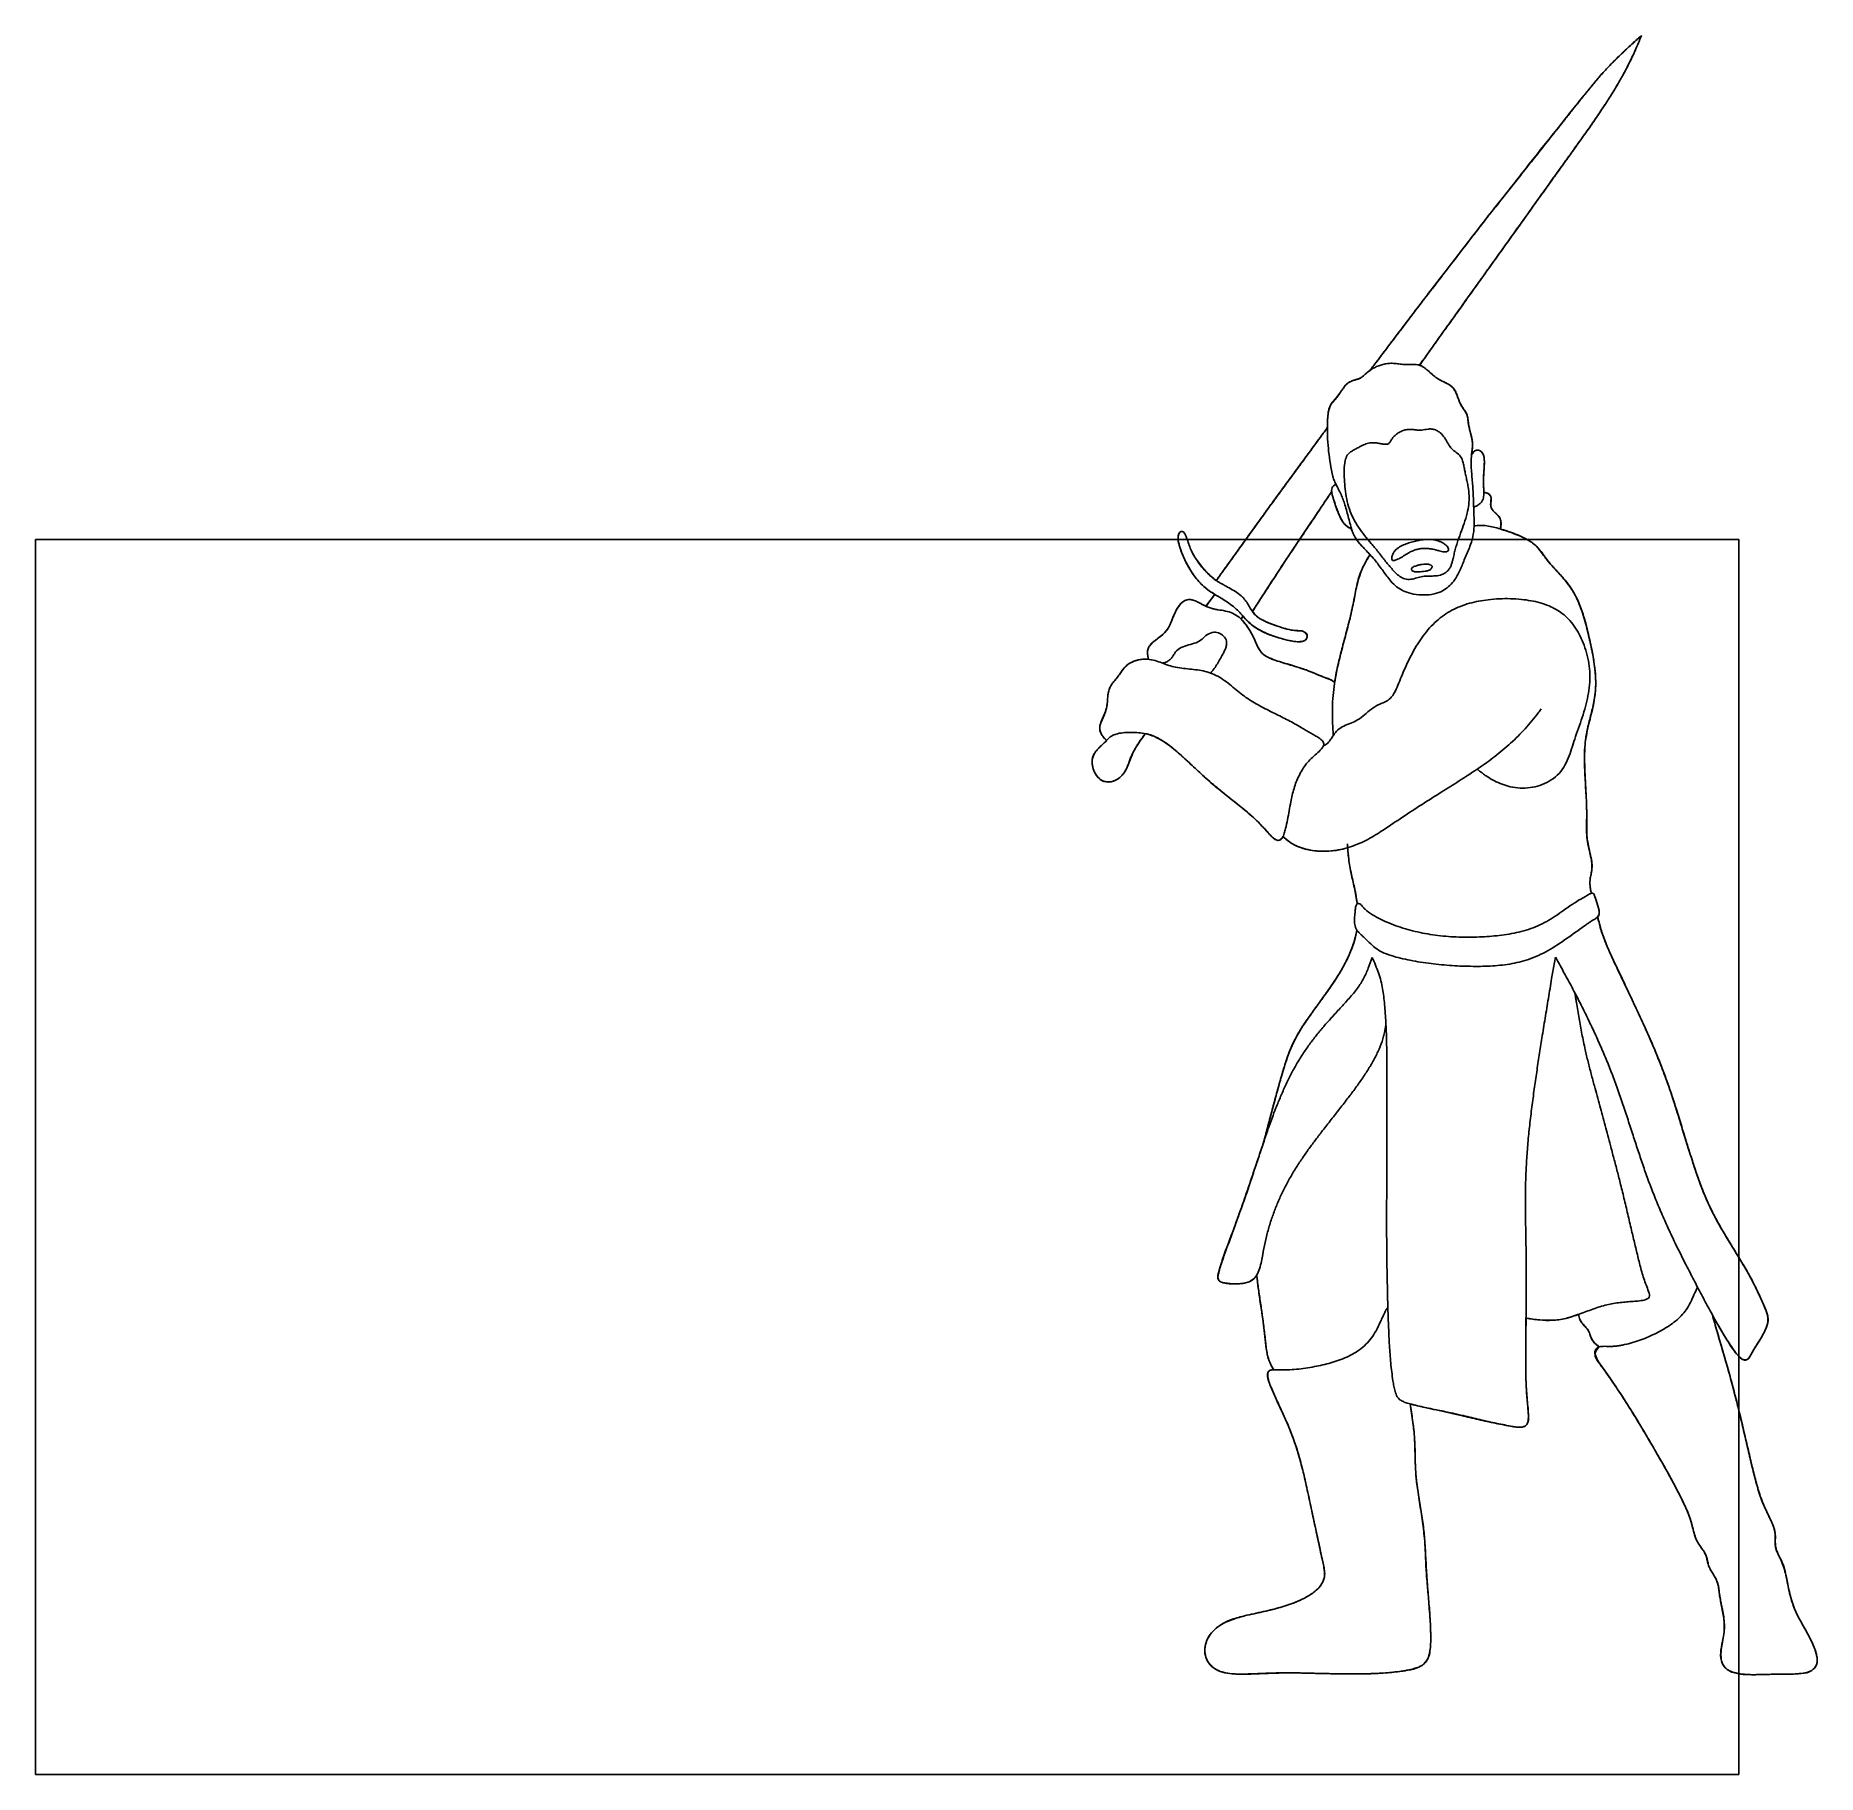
# Model space of a CAD drawing. Extents: x 0 to 277, y 0 to 270.
import ezdxf

# ---------------------------------------------------------------- set-up
doc = ezdxf.new("R2010")
doc.units = 0
doc.layers.get('0').update_dxf_attribs({"linetype": 'CONTINUOUS'})

msp = doc.modelspace()

# ---------------------------------------------------------------- linework, layer by layer
at = {"color": 6}
for points in [[(210.767894, 207.543049)], [(205.123154, 191.908857)], [(207.29551, 189.467627)], [(210.792483, 188.570305)], [(213.775895, 186.995357)], [(183.409267, 185.440161)], [(205.253358, 131.145367)]]:
    msp.add_lwpolyline(points, close=True, dxfattribs=at)
at = {"color": 7}
msp.add_lwpolyline([(0, 191.822917), (264.583333, 191.822917), (264.583333, 0), (0, 0)], close=True, dxfattribs=at)
at = {"color": 6}
for points in [[(181.801663, 181.43648), (183.165378, 183.286747)], [(187.25493, 179.452783), (187.579429, 179.897005)]]:
    msp.add_lwpolyline(points, dxfattribs=at)
for points, knots in [([(207.347914, 218.133537), (207.821694, 218.759983), (208.769258, 220.01288), (210.190113, 221.892592), (211.451314, 223.558598), (212.548728, 225.014007), (213.485356, 226.256575), (214.639705, 227.764913), (216.010885, 229.539625), (217.58873, 231.588521), (219.212585, 233.695098), (220.881074, 235.860438), (222.595571, 238.08355), (223.922858, 239.809746), (224.870146, 241.033341), (225.436057, 241.755454), (226.359077, 242.922104), (227.638653, 244.533789), (229.271356, 246.593105), (231.009958, 248.785176), (232.853988, 251.11043), (234.803494, 253.568776), (236.452695, 255.647755), (237.800317, 257.348298), (238.846991, 258.669979), (239.952831, 260.062297), (241.117378, 261.525226), (242.362338, 263.041727), (243.709296, 264.570504), (245.174591, 266.092082), (246.741303, 267.618347), (247.930813, 268.720218), (248.717289, 269.424843), (249.085677, 269.748029), (249.331166, 269.963588), (249.453892, 270.071352)], [0, 0, 0, 0, 2.356294, 4.712606, 7.0689, 8.624926, 10.180956, 11.736987, 14.322997, 16.909077, 19.495087, 22.302415, 25.109869, 27.917409, 28.83487, 29.752145, 30.669726, 33.297747, 35.925768, 38.55379, 41.691269, 44.828875, 47.966354, 49.652308, 51.338205, 53.024151, 54.986429, 56.947753, 58.909753, 61.097213, 63.283193, 65.470833, 65.96091, 66.451028, 66.941, 66.941, 66.941, 66.941]), ([(249.453892, 270.071352), (249.20947, 269.469704), (248.720786, 268.266801), (247.909549, 266.495395), (247.029888, 264.75219), (246.080629, 263.040208), (245.078796, 261.353457), (244.075919, 259.777995), (243.098757, 258.298387), (242.161114, 256.905647), (241.330716, 255.712592), (240.61741, 254.712964), (240.032598, 253.898595), (239.232657, 252.783688), (238.219857, 251.366654), (236.990881, 249.649757), (235.629695, 247.747228), (234.135712, 245.659428), (232.509135, 243.386182), (230.840144, 241.053286), (229.128301, 238.661082), (227.373985, 236.20936), (225.659867, 233.813849), (223.985973, 231.474581), (222.352318, 229.191496), (220.843899, 227.0834), (219.460529, 225.150369), (218.202572, 223.392265), (217.154554, 221.927355), (216.316281, 220.755814), (215.687999, 219.877455), (215.259489, 219.279489), (215.031939, 218.960986), (215.004489, 218.922488), (214.986004, 218.896917), (214.976758, 218.884127)], [0, 0, 0, 0, 1.948027, 3.89478, 5.84303, 7.804397, 9.766221, 11.727654, 13.406475, 15.085646, 16.764402, 17.767058, 18.769726, 19.772195, 21.883645, 23.995023, 26.106473, 28.901621, 31.696843, 34.49221, 37.506935, 40.52166, 43.536385, 46.343794, 49.151077, 51.958486, 54.120332, 56.282199, 58.443889, 59.523918, 60.603874, 61.683685, 61.730874, 61.778187, 61.825532, 61.825532, 61.825532, 61.825532]), ([(205.123154, 191.908857), (204.99001, 192.132865), (204.724024, 192.580376), (204.448431, 193.313558), (204.207682, 194.16106), (203.974177, 195.116018), (203.704586, 196.165543), (203.430589, 197.136821), (203.125083, 198.019205), (202.794519, 198.812147), (202.433114, 199.549115), (202.065635, 200.235137), (201.744638, 200.902834), (201.401538, 201.992655), (201.123102, 203.520517), (200.849453, 205.452698), (200.72121, 207.084321), (200.668141, 208.397668), (200.662307, 209.396216), (200.692449, 210.28485), (200.7413, 211.064754), (200.830452, 211.73101), (200.973611, 212.277251), (201.162352, 212.684841), (201.346167, 212.969535), (201.679589, 213.366756), (202.124658, 213.903495), (202.63812, 214.61582), (203.070087, 215.222272), (203.445837, 215.708939), (203.782775, 216.054581), (204.182218, 216.336109), (204.641314, 216.509751), (205.115501, 216.633112), (205.538353, 216.754621), (205.884179, 216.927963), (206.155789, 217.12228), (206.51884, 217.442123), (206.990191, 217.858477), (207.62423, 218.315941), (208.290079, 218.664377), (208.970297, 218.920285), (209.642682, 219.098151), (210.379948, 219.195705), (211.169231, 219.158146), (211.993732, 219.042845), (212.768667, 218.964005), (213.490321, 218.992459), (214.153684, 219.014606), (214.767201, 218.961733), (215.295242, 218.774483), (215.725053, 218.509328), (216.224938, 218.096273), (216.808622, 217.56584), (217.531361, 216.973777), (218.258075, 216.501755), (218.991752, 216.169699), (219.650753, 215.84899), (220.246063, 215.387187), (220.628897, 214.730291), (220.895485, 214.024166), (221.126893, 213.330349), (221.428035, 212.708606), (221.774132, 212.141947), (222.165025, 211.625181), (222.441802, 211.039858), (222.515494, 210.414073), (222.568229, 209.709173), (222.741603, 208.931276), (222.982151, 208.09171), (223.171551, 207.315118), (223.227296, 206.596893), (223.193428, 205.95602), (223.097502, 205.231736), (223.007061, 204.418643), (222.978447, 203.509787), (223.072741, 202.173048), (223.241654, 200.40813), (223.348772, 198.205452), (223.426729, 196.173143), (223.488433, 194.317703), (223.399769, 192.628993), (223.015157, 191.209396), (222.525396, 190.068679), (222.136018, 189.12791), (221.77283, 188.22854), (221.433129, 187.371354), (221.0679, 186.577179), (220.597255, 185.724488), (219.949139, 184.867641), (219.063653, 184.092918), (217.896699, 183.483945), (216.458196, 183.175879), (214.860114, 183.186512), (213.402507, 183.437321), (212.15175, 183.921131), (211.160025, 184.638467), (210.392065, 185.476924), (209.748499, 186.327842), (209.169062, 187.124974), (208.592824, 187.921612), (207.981108, 188.687273), (207.333838, 189.419353), (206.708691, 190.084477), (206.11877, 190.695556), (205.58414, 191.272411), (205.276725, 191.696833), (205.123154, 191.908857)], [0, 0, 0, 0, 0.78038, 1.558997, 2.340079, 3.423832, 4.507636, 5.591076, 6.450267, 7.307309, 8.166668, 8.911288, 9.642934, 10.384677, 12.330458, 14.293123, 16.239048, 17.236708, 18.236133, 19.233849, 19.90379, 20.579494, 21.248746, 21.58749, 21.923034, 22.261875, 23.142293, 24.014481, 24.89482, 25.376488, 25.857544, 26.338204, 26.828801, 27.319754, 27.810289, 28.144127, 28.474655, 28.809203, 29.595276, 30.360889, 31.148334, 31.841957, 32.537421, 33.231036, 34.063956, 34.897574, 35.730735, 36.394908, 37.061018, 37.723776, 38.227054, 38.72641, 39.230816, 40.17057, 41.092668, 42.031699, 42.759018, 43.505983, 44.230572, 44.978132, 45.749406, 46.497633, 47.169145, 47.817024, 48.486157, 49.112654, 49.729061, 50.361478, 51.235311, 52.11051, 52.98489, 53.626435, 54.263762, 54.906546, 55.818073, 56.717278, 57.629559, 59.835521, 62.036607, 64.243615, 65.936774, 67.607513, 69.295371, 70.313411, 71.331519, 72.349802, 73.223289, 74.097289, 74.970476, 76.141234, 77.301399, 78.470949, 80.051852, 81.659666, 83.242287, 84.465186, 85.648442, 86.877839, 87.863134, 88.848807, 89.834302, 90.812409, 91.787366, 92.765145, 93.550314, 94.336386, 95.121068, 95.121068, 95.121068, 95.121068]), ([(183.409267, 185.440161), (183.732992, 185.889633), (184.380452, 186.788591), (185.351758, 188.136933), (186.510593, 189.745927), (187.857161, 191.615404), (189.391487, 193.745367), (190.604541, 195.430113), (191.497459, 196.668747), (192.071237, 197.460567), (192.952187, 198.665507), (194.141318, 200.282934), (195.633327, 202.316672), (197.015655, 204.19973), (198.287328, 205.93275), (199.449858, 207.514691), (200.228647, 208.580852), (200.631289, 209.125636), (200.651752, 209.153422), (200.665271, 209.172007), (200.67202, 209.181285)], [0, 0, 0, 0, 1.661747, 3.323547, 4.985294, 7.610347, 10.235399, 12.860452, 13.838413, 14.816191, 15.79401, 18.316304, 20.838724, 23.361019, 25.324203, 27.287334, 29.250518, 29.285097, 29.319622, 29.354042, 29.354042, 29.354042, 29.354042]), ([(210.767894, 207.543049), (210.69003, 207.415019), (210.536657, 207.162831), (210.317486, 206.763034), (209.841458, 206.555366), (209.296989, 206.62051), (208.723317, 206.733114), (208.052129, 206.868284), (207.278701, 206.843615), (206.445395, 206.603173), (205.754984, 206.23073), (205.120335, 205.891736), (204.553728, 205.595197), (204.070744, 205.27797), (203.74182, 204.893727), (203.562217, 204.494654), (203.365493, 203.740748), (203.249687, 202.607029), (203.294344, 201.129303), (203.434134, 199.614671), (203.648225, 198.073605), (204.053892, 196.524861), (204.671805, 195.05076), (205.502167, 193.690553), (206.449186, 192.416745), (207.500529, 191.18535), (208.54835, 189.907449), (209.580443, 188.575654), (210.477088, 187.48211), (211.241036, 186.620988), (211.8991, 186.03446), (212.713034, 185.604795), (213.658716, 185.586922), (214.561331, 185.845202), (215.491668, 186.106821), (216.479028, 186.134084), (217.477688, 186.129711), (218.332041, 186.276421), (218.967403, 186.590273), (219.40244, 186.946271), (219.723101, 187.389839), (219.934266, 187.877618), (220.084551, 188.370031), (220.225335, 188.970034), (220.38655, 189.66833), (220.587219, 190.461957), (220.901582, 191.504754), (221.371009, 192.781258), (221.929244, 194.311977), (222.387919, 195.792535), (222.656106, 197.230448), (222.716925, 198.611874), (222.583837, 199.788115), (222.388449, 200.758063), (222.227655, 201.533456), (222.057913, 202.27824), (221.919495, 203.005019), (221.769403, 203.698657), (221.565247, 204.439956), (221.044319, 205.097558), (220.308222, 205.555765), (219.660785, 206.204364), (219.242419, 207.04018), (218.730485, 207.854679), (218.135832, 208.476286), (217.494273, 208.847429), (216.883087, 208.99932), (216.310471, 208.973015), (215.796877, 208.877899), (215.332129, 208.806386), (214.838699, 208.786787), (214.32557, 208.844144), (213.79141, 208.904494), (213.208629, 208.918559), (212.590094, 208.796334), (211.971036, 208.537206), (211.507265, 208.244935), (211.175926, 207.98259), (210.955675, 207.777496), (210.830465, 207.62117), (210.767894, 207.543049)], [0, 0, 0, 0, 0.452226, 0.890782, 1.327962, 1.909672, 2.505905, 3.090392, 3.957485, 4.796953, 5.668416, 6.304641, 6.956071, 7.589044, 8.023558, 8.453259, 8.889383, 10.35786, 11.849645, 13.320775, 14.920008, 16.511922, 18.109719, 19.696172, 21.280391, 22.867301, 24.552559, 26.237779, 27.921433, 28.795034, 29.687972, 30.559128, 31.490853, 32.436381, 33.375349, 34.376798, 35.380752, 36.378494, 36.938004, 37.489325, 38.048333, 38.561841, 39.077386, 39.591297, 40.410345, 41.227552, 42.046576, 43.676499, 45.30618, 46.935453, 48.320123, 49.68269, 51.067428, 51.859012, 52.651097, 53.442929, 54.150772, 54.869103, 55.576544, 56.435712, 57.303071, 58.172001, 59.140961, 60.089161, 61.055304, 61.685728, 62.288534, 62.917262, 63.388551, 63.856486, 64.326741, 64.864744, 65.402749, 65.940448, 66.606548, 67.276341, 67.943706, 68.243693, 68.543933, 68.843855, 68.843855, 68.843855, 68.843855]), ([(223.063131, 204.97363), (223.182117, 205.153448), (223.407257, 205.493694), (224.015178, 205.792775), (224.642206, 205.489302), (224.974737, 204.895784), (225.069594, 204.222781), (225.056011, 203.387694), (224.999867, 202.399031), (224.925924, 201.251078), (224.910399, 200.217411), (224.985054, 199.29381), (224.983397, 198.486447), (224.770648, 197.774326), (224.337624, 197.314896), (223.885663, 197.030213), (223.563489, 196.880184), (223.402952, 196.805426)], [0, 0, 0, 0, 0.64367, 1.217927, 1.847803, 2.509322, 3.193426, 3.863506, 5.015015, 6.16326, 7.315253, 8.111619, 8.941556, 9.733902, 10.263242, 10.797935, 11.328987, 11.328987, 11.328987, 11.328987]), ([(201.990994, 200.375362), (201.857717, 200.303029), (201.61367, 200.170578), (201.338199, 199.81607), (201.321528, 199.342958), (201.40138, 198.843361), (201.539829, 198.323619), (201.784126, 197.583471), (202.095229, 196.599864), (202.560061, 195.415414), (203.04639, 194.509979), (203.556103, 193.955317), (203.969745, 193.681151), (204.262, 193.53558), (204.410456, 193.461634)], [0, 0, 0, 0, 0.452732, 0.829013, 1.282261, 1.816884, 2.355624, 2.890601, 4.156404, 5.447953, 6.709593, 7.208549, 7.690551, 8.188167, 8.188167, 8.188167, 8.188167]), ([(187.580239, 179.896602), (187.871304, 179.575402), (188.44428, 178.943103), (189.463597, 178.146651), (190.637777, 177.484075), (191.942307, 176.921719), (193.339649, 176.443769), (194.603676, 176.134386), (195.762613, 175.934971), (196.73394, 175.817043), (197.7359, 176.451423), (197.22489, 177.615317), (196.128043, 177.638525), (194.942344, 177.739286), (193.622555, 178.096115), (192.174902, 178.572998), (191.088633, 179.045727), (190.346879, 179.422548), (189.929193, 179.673911), (189.603128, 179.936017), (189.332635, 180.190301), (189.140219, 180.390569), (188.9841, 180.641849), (189.119759, 180.862215), (189.252807, 181.032828), (189.44587, 181.275867), (189.638246, 181.59768), (189.892405, 181.978934), (190.287384, 182.588514), (190.83154, 183.421271), (191.520384, 184.47995), (192.216245, 185.546637), (192.914665, 186.624229), (193.617944, 187.711282), (194.846245, 189.564243), (196.606821, 192.177992), (198.875171, 195.568966), (200.413134, 197.860407), (201.213489, 199.057222), (201.280219, 199.156735), (201.324627, 199.223136), (201.346825, 199.25633)], [0, 0, 0, 0, 1.298564, 2.556287, 3.860061, 5.333422, 6.812319, 8.285734, 9.232205, 10.337924, 11.223747, 12.119965, 13.239639, 14.235869, 15.759813, 17.29437, 18.818312, 19.304287, 19.790846, 20.276481, 20.559564, 20.895342, 21.140816, 21.343538, 21.600947, 21.810052, 22.268078, 22.726153, 23.184179, 24.447301, 25.7104, 26.973375, 28.268071, 29.562804, 30.857481, 34.937291, 39.016977, 43.096637, 43.216435, 43.336284, 43.456082, 43.456082, 43.456082, 43.456082]), ([(189.014905, 180.635098), (189.575753, 181.49681), (190.697447, 183.220233), (192.379942, 185.805407), (194.043524, 188.361076), (195.708894, 190.87386), (197.376641, 193.342824), (198.744244, 195.371596), (199.80886, 196.961902), (200.577719, 198.109064), (201.090188, 198.873908), (201.346422, 199.25633)], [0, 0, 0, 0, 3.084456, 6.168912, 9.253396, 12.23268, 15.21243, 18.191734, 19.572721, 20.953709, 22.334696, 22.334696, 22.334696, 22.334696]), ([(201.346825, 199.25633), (201.392032, 198.987447), (201.482815, 198.447483), (201.744408, 197.668738), (202.031183, 196.887964), (202.317182, 196.093156), (202.650338, 195.303755), (202.991727, 194.651788), (203.353699, 194.163839), (203.715643, 193.83858), (204.056609, 193.630854), (204.333717, 193.500076), (204.464509, 193.316909), (204.522271, 193.121825), (204.598236, 192.926472), (204.671355, 192.746736), (204.760439, 192.549682), (204.867182, 192.336515), (204.995109, 192.109506), (205.281719, 191.659042), (205.788316, 191.024349), (206.540121, 190.244695), (207.044045, 189.726308), (207.29551, 189.467627)], [0, 0, 0, 0, 0.816719, 1.640111, 2.458015, 3.313723, 4.173199, 5.027771, 5.514213, 5.988538, 6.474731, 6.715927, 6.88901, 7.129968, 7.323902, 7.517943, 7.711973, 7.972525, 8.232886, 8.493324, 9.573657, 10.660231, 11.742525, 11.742525, 11.742525, 11.742525]), ([(224.961373, 199.151925), (225.118836, 199.115164), (225.430585, 199.042385), (225.880712, 198.833132), (226.117603, 198.391757), (226.093092, 197.927193), (226.035482, 197.484775), (226.000613, 196.878744), (226.420015, 196.182374), (227.148179, 195.653972), (227.60377, 194.981318), (227.655089, 194.360685), (227.634288, 193.895732), (227.585679, 193.588639), (227.561428, 193.435432)], [0, 0, 0, 0, 0.486937, 0.964047, 1.436286, 1.883491, 2.335783, 2.785265, 3.673638, 4.598533, 5.511681, 5.975971, 6.442899, 6.907766, 6.907766, 6.907766, 6.907766]), ([(241.681138, 136.858232), (241.63041, 137.09998), (241.529166, 137.582465), (241.442099, 138.318515), (241.472771, 139.063881), (241.626261, 139.790989), (241.775764, 140.521403), (241.80786, 141.389941), (241.637074, 142.366675), (241.389359, 143.444022), (241.138188, 144.494569), (240.997735, 145.536023), (240.949742, 146.557277), (240.970189, 148.140022), (240.957654, 150.285936), (240.829261, 152.990078), (240.685715, 155.514495), (240.600541, 157.86259), (240.665628, 160.035043), (240.987807, 162.227214), (241.570955, 164.398537), (242.125708, 166.617305), (242.413017, 168.92425), (242.298037, 171.276178), (241.971109, 173.631131), (241.48707, 175.943258), (240.968308, 178.233128), (240.334122, 180.477743), (239.51, 182.64077), (238.320394, 184.592612), (236.87839, 186.324796), (235.582999, 187.665929), (234.655492, 188.82533), (234.032925, 189.72525), (233.411742, 190.522676), (232.730093, 191.146941), (232.036158, 191.614933), (231.202374, 192.065875), (230.237029, 192.507076), (229.143446, 192.931693), (228.061681, 193.288785), (227.001901, 193.60888), (225.958507, 193.861461), (225.089558, 193.982413), (224.415273, 193.993222), (223.940119, 193.969994), (223.6237, 193.949546), (223.465434, 193.939318)], [0, 0, 0, 0, 0.740935, 1.478769, 2.217774, 2.966347, 3.705448, 4.45223, 5.557253, 6.66609, 7.77223, 8.794812, 9.813386, 10.836523, 13.542986, 16.249782, 18.956779, 21.128837, 23.297316, 25.46778, 27.757328, 30.038232, 32.326393, 34.700272, 37.0789, 39.454399, 41.784477, 44.121386, 46.449312, 48.703741, 50.941412, 53.198921, 54.294644, 55.39024, 56.482987, 57.318118, 58.151159, 58.987478, 60.159624, 61.332957, 62.505037, 63.576424, 64.653384, 65.723573, 66.199078, 66.674543, 67.150347, 67.150347, 67.150347, 67.150347]), ([(183.409267, 185.440161), (182.882624, 185.856012), (181.815569, 186.698585), (180.540821, 188.287203), (179.656867, 189.699347), (179.190239, 190.886599), (178.927839, 191.749358), (178.681119, 192.402494), (178.450713, 192.822938), (178.257065, 193.028914), (177.955192, 193.062817), (177.695485, 192.891953), (177.552483, 192.617449), (177.463136, 192.193828), (177.487124, 191.624973), (177.638835, 190.95151), (177.886875, 190.184768), (178.209726, 189.325916), (178.645415, 188.388553), (179.146111, 187.46512), (179.709039, 186.557394), (180.349527, 185.681104), (181.063688, 184.867447), (181.872783, 184.155837), (182.750888, 183.540441), (183.693171, 182.970924), (184.664428, 182.391425), (185.626836, 181.741729), (186.506838, 181.048482), (187.250151, 180.267981), (187.911804, 179.477611), (188.854861, 178.510956), (190.279713, 177.594899), (192.11977, 176.816299), (193.679891, 176.365729), (194.885346, 176.070492), (195.741998, 175.936218), (196.518622, 175.913857), (197.159027, 176.086777), (197.587304, 176.510251), (197.523805, 177.180537), (196.910332, 177.584169), (196.200222, 177.633209), (195.356951, 177.672095), (194.434094, 177.88893), (193.403516, 178.175842), (192.280312, 178.568381), (191.066261, 179.023287), (189.810221, 179.696448), (188.978632, 180.622205), (188.488808, 181.529549), (188.037405, 182.245397), (187.429687, 182.958234), (186.61346, 183.582447), (185.663645, 184.154949), (184.866631, 184.583845), (184.253965, 184.922066), (183.822869, 185.166875), (183.547189, 185.34903), (183.409267, 185.440161)], [0, 0, 0, 0, 2.006949, 4.066373, 6.074776, 6.978576, 7.883174, 8.783693, 9.06029, 9.325992, 9.594876, 9.89463, 10.199155, 10.50207, 11.186335, 11.885013, 12.569984, 13.602342, 14.635835, 15.668176, 16.752192, 17.837627, 18.921187, 19.993152, 21.061395, 22.133714, 23.295845, 24.453723, 25.615989, 26.647964, 27.679819, 28.709811, 30.687198, 32.706524, 34.689664, 35.552392, 36.427742, 37.289491, 37.863171, 38.382005, 38.952511, 39.615105, 40.388651, 41.076569, 42.146181, 43.218547, 44.28829, 45.712426, 47.111895, 48.516601, 49.364072, 50.205118, 51.051314, 52.158895, 53.26891, 54.377875, 54.873437, 55.368639, 55.864429, 55.864429, 55.864429, 55.864429]), ([(210.792483, 188.570305), (210.731803, 188.684342), (210.59619, 188.939205), (210.758672, 189.354564), (210.933578, 189.74739), (211.189589, 190.10456), (211.51773, 190.411973), (212.012691, 190.744605), (212.690598, 191.063035), (213.53769, 191.346775), (214.413234, 191.580139), (215.309949, 191.766792), (216.237055, 191.843465), (217.016125, 191.790019), (217.632518, 191.665357), (218.09013, 191.524984), (218.55159, 191.32766), (219.001924, 191.013007), (219.422014, 190.659461), (219.553728, 189.946379), (218.738371, 189.823876), (218.132817, 190.007253), (217.424885, 190.228273), (216.739149, 190.358616), (215.994955, 190.445296), (215.277661, 190.425377), (214.607547, 190.291982), (213.994819, 190.077449), (213.347386, 189.775251), (212.678623, 189.36281), (211.965875, 188.905825), (211.406477, 188.642884), (211.053208, 188.542228), (210.917804, 188.520559), (210.833988, 188.55383), (210.792483, 188.570305)], [0, 0, 0, 0, 0.371599, 0.83049, 1.23574, 1.684553, 2.130683, 2.579598, 3.467902, 4.367651, 5.257133, 6.185404, 7.111845, 8.039063, 8.516932, 8.995778, 9.473248, 10.016442, 10.631528, 11.137813, 11.721608, 12.562931, 13.166908, 13.915272, 14.661571, 15.409022, 16.057794, 16.703096, 17.352298, 18.197533, 19.056354, 19.896678, 20.029817, 20.163978, 20.295586, 20.295586, 20.295586, 20.295586]), ([(201.583854, 161.370504), (201.541368, 162.004581), (201.456381, 163.272961), (201.435989, 165.180232), (201.497809, 167.081149), (201.686278, 168.96799), (201.997324, 170.832516), (202.420983, 172.775759), (202.925626, 174.8025), (203.474997, 176.92), (204.004863, 178.892964), (204.447695, 180.737676), (204.806225, 182.4529), (205.122213, 184.155264), (205.521611, 185.815622), (206.122664, 187.394607), (206.676489, 188.460404), (207.049097, 189.075205), (207.171531, 189.272077), (207.254179, 189.402705), (207.29551, 189.46803)], [0, 0, 0, 0, 1.906174, 3.813024, 5.719465, 7.609328, 9.496924, 11.387116, 13.574594, 15.762435, 17.949958, 19.702952, 21.453057, 23.205891, 24.898151, 26.567851, 28.260977, 28.492734, 28.724564, 28.95647, 28.95647, 28.95647, 28.95647]), ([(207.29551, 189.467627), (207.083513, 189.123836), (206.659718, 188.43658), (206.10663, 187.3579), (205.635551, 186.210419), (205.297532, 184.987387), (205.04783, 183.717515), (204.72958, 181.914624), (204.202841, 179.604914), (203.46216, 176.796783), (202.830469, 174.446566), (202.367892, 172.539792), (202.050758, 171.082574), (201.880033, 170.10328), (201.79468, 169.613686)], [0, 0, 0, 0, 1.211346, 2.42155, 3.63251, 4.925835, 6.220513, 7.514387, 10.417886, 13.323346, 16.227248, 17.718222, 19.20934, 20.70013, 20.70013, 20.70013, 20.70013]), ([(213.775895, 186.995357), (213.754577, 187.125738), (213.699116, 187.464931), (214.261017, 187.632547), (214.703744, 187.813318), (215.181924, 187.913367), (215.656256, 187.979079), (216.143178, 187.998231), (216.56626, 187.93542), (217.048436, 187.692053), (216.779693, 187.184261), (216.353335, 186.986997), (215.865402, 186.863483), (215.355163, 186.811419), (214.826749, 186.770881), (214.271858, 186.765488), (213.935747, 186.921269), (213.775895, 186.995357)], [0, 0, 0, 0, 0.357499, 0.930057, 1.398236, 1.880303, 2.365276, 2.847314, 3.312952, 3.717248, 4.149684, 4.63558, 5.151558, 5.6425, 6.173082, 6.749181, 7.271655, 7.271655, 7.271655, 7.271655]), ([(172.895773, 173.206197), (172.825695, 173.488773), (172.693062, 174.023588), (172.743259, 174.896535), (173.331739, 175.695179), (174.208676, 176.351034), (175.178521, 177.073186), (176.00615, 178.026979), (176.501241, 179.218061), (176.971128, 180.446772), (177.549346, 181.482168), (178.260741, 182.211717), (179.090411, 182.54734), (179.905998, 182.393995), (180.597927, 182.064689), (181.224982, 181.727863), (181.830363, 181.408535), (182.44283, 181.173127), (183.049529, 181.011217), (183.854384, 180.868073), (184.835549, 180.725039), (185.981023, 180.40354), (187.054287, 179.724723), (187.956261, 178.717709), (188.724503, 177.527308), (189.265349, 176.468945), (189.653188, 175.58923), (189.962841, 174.925713), (190.29969, 174.365109), (190.696148, 173.961893), (191.097661, 173.697174), (191.925817, 173.290334), (193.21507, 172.818207), (194.95427, 172.308334), (196.41777, 171.883292), (197.575673, 171.46601), (198.449265, 171.118549), (199.233336, 170.773232), (199.956128, 170.493344), (200.607592, 170.265147), (201.106586, 170.06762), (201.438846, 169.885018), (201.622211, 169.755507), (201.737611, 169.660786), (201.795486, 169.613283)], [0, 0, 0, 0, 0.873462, 1.653151, 2.525903, 3.73537, 4.943639, 6.148177, 7.466352, 8.781381, 10.103465, 10.992457, 11.793211, 12.673676, 13.38429, 14.096568, 14.807945, 15.435938, 16.060215, 16.688857, 17.886939, 19.036929, 20.228628, 21.640028, 23.057471, 24.471408, 25.20064, 25.941296, 26.66927, 27.148746, 27.624277, 28.10457, 29.914743, 31.732074, 33.543683, 34.484221, 35.423324, 36.36362, 37.054122, 37.747577, 38.435556, 38.65997, 38.883219, 39.107822, 39.107822, 39.107822, 39.107822]), ([(200.089931, 159.766129), (200.201544, 159.828927), (200.419887, 159.951776), (200.731874, 160.17011), (201.044503, 160.517176), (201.34059, 160.987224), (201.684946, 161.525379), (202.165188, 162.17554), (202.97382, 162.753461), (204.034684, 163.167161), (205.163604, 163.612796), (206.212324, 164.36143), (207.225268, 165.238917), (208.187119, 165.966095), (209.13894, 166.372361), (209.965327, 166.694957), (210.773389, 167.414447), (211.36825, 168.537725), (211.918005, 169.860513), (212.465831, 171.268518), (213.126136, 172.69762), (213.857573, 174.172863), (214.66315, 175.572847), (215.551982, 176.883136), (216.531854, 178.086194), (217.60782, 179.159774), (218.776411, 180.079095), (220.015483, 180.840214), (221.343436, 181.45497), (222.741751, 181.917427), (224.184983, 182.249944), (225.730686, 182.483565), (227.371511, 182.619235), (229.100654, 182.634583), (230.740741, 182.526058), (232.284754, 182.318304), (233.723372, 182.00078), (235.038528, 181.555394), (236.204507, 180.980355), (237.212633, 180.303754), (238.178253, 179.437035), (239.053441, 178.365217), (239.81519, 177.113812), (240.454159, 175.721068), (240.963786, 174.20347), (241.311959, 172.571403), (241.477193, 170.898225), (241.427471, 169.205994), (241.179645, 167.520511), (240.778008, 165.840628), (240.258997, 164.167361), (239.677031, 162.489461), (239.103417, 160.880085), (238.619758, 159.310304), (238.114196, 157.819848), (237.437459, 156.387459), (236.431463, 155.154773), (235.146014, 154.21882), (233.705418, 153.575751), (232.17803, 153.217119), (230.62007, 153.147307), (229.152784, 153.354691), (227.811526, 153.767959), (226.600773, 154.307964), (225.655634, 154.861884), (224.946542, 155.354119), (224.443262, 155.738785), (224.124338, 156.015243), (223.964887, 156.153463)], [0, 0, 0, 0, 0.384314, 0.751818, 1.136183, 1.775926, 2.415407, 3.055123, 4.189102, 5.330171, 6.471878, 7.816097, 9.163209, 10.50558, 11.400912, 12.261919, 13.149197, 14.574917, 16.027466, 17.456801, 19.103417, 20.748974, 22.395333, 23.944925, 25.494026, 27.043302, 28.494889, 29.944615, 31.395982, 32.874813, 34.354877, 35.83397, 37.561086, 39.289848, 41.016724, 42.487745, 43.95986, 45.430058, 46.641625, 47.849637, 49.060979, 50.52117, 51.983685, 53.444712, 55.109715, 56.776004, 58.440849, 60.141663, 61.841048, 63.542761, 65.318376, 67.094519, 68.870723, 70.443165, 72.021591, 73.591702, 75.169007, 76.738159, 78.318806, 79.872073, 81.417942, 82.970557, 84.292905, 85.61651, 86.939305, 87.572497, 88.205523, 88.838461, 88.838461, 88.838461, 88.838461]), ([(175.078206, 172.585408), (175.249338, 172.642723), (175.588318, 172.756252), (176.073296, 172.997374), (176.455073, 173.350775), (176.718489, 173.765538), (176.958226, 174.16275), (177.381366, 174.728812), (178.24377, 175.21666), (179.393861, 175.508873), (180.531373, 175.817669), (181.412726, 176.515678), (182.192197, 177.245322), (183.252453, 177.499998), (184.189322, 177.145375), (184.920677, 176.502894), (185.082132, 175.642031), (184.886325, 174.965421), (184.65388, 174.428368), (184.321527, 173.816929), (183.938502, 173.108876), (183.476489, 172.317576), (183.091987, 171.751982), (182.81475, 171.398766), (182.676992, 171.232487), (182.581211, 171.125056), (182.53331, 171.07133)], [0, 0, 0, 0, 0.541418, 1.07245, 1.612029, 2.076577, 2.541517, 3.006204, 4.181598, 5.399124, 6.59122, 7.659048, 8.730731, 9.769852, 10.719253, 11.641245, 12.569029, 13.151453, 13.740012, 14.322598, 15.238121, 16.155403, 17.070619, 17.28652, 17.502352, 17.718276, 17.718276, 17.718276, 17.718276]), ([(201.79468, 169.613686), (201.693766, 169.692045), (201.494779, 169.846558), (201.159647, 170.027564), (200.696036, 170.207689), (200.114893, 170.417988), (199.433122, 170.696639), (198.512102, 171.094434), (197.329984, 171.560333), (195.868225, 172.036218), (194.502314, 172.461157), (193.22082, 172.826736), (192.062886, 173.21731), (190.983244, 173.68959), (190.175456, 174.48843), (189.706738, 175.442159), (189.338794, 176.310361), (188.965632, 177.04657), (188.6217, 177.668093), (188.304503, 178.167239), (188.032166, 178.552715), (187.814495, 178.829885), (187.642897, 179.051586), (187.485215, 179.198415), (187.384302, 179.289684), (187.276806, 179.407336), (187.325696, 179.589318), (187.449171, 179.733962), (187.536788, 179.842685), (187.580239, 179.896602)], [0, 0, 0, 0, 0.382778, 0.754784, 1.137279, 1.8741, 2.608963, 3.346219, 4.884063, 6.418421, 7.956533, 9.176348, 10.413374, 11.629462, 12.67161, 13.740595, 14.794438, 15.504507, 16.214719, 16.924963, 17.277446, 17.630039, 17.982522, 18.117097, 18.272604, 18.400091, 18.561347, 18.771892, 18.979021, 18.979021, 18.979021, 18.979021]), ([(166.371045, 160.598549), (166.235304, 160.734346), (165.962711, 161.007053), (165.60902, 161.464722), (165.323454, 162.017493), (165.264647, 162.686254), (165.468658, 163.354406), (165.794831, 164.038143), (166.119293, 164.789839), (166.375159, 165.637607), (166.500713, 166.486668), (166.540381, 167.324651), (166.630733, 168.132533), (166.884358, 168.920557), (167.357935, 169.604431), (167.906972, 170.228298), (168.395976, 170.839521), (168.785491, 171.451887), (169.193517, 171.989494), (169.871268, 172.592365), (170.928545, 173.066637), (172.288523, 173.28457), (173.579327, 173.134986), (174.711305, 172.739651), (175.749166, 172.333018), (176.854019, 171.987983), (178.036975, 171.809571), (179.262379, 171.688957), (180.481446, 171.562835), (181.675822, 171.340008), (182.830376, 170.978849), (183.94401, 170.425344), (184.990927, 169.691577), (186.011329, 168.872153), (187.313746, 167.754933), (189.058506, 166.543019), (191.290611, 165.358088), (193.151434, 164.468176), (194.582217, 163.7378), (195.587058, 163.191096), (196.489303, 162.677459), (197.295088, 162.208514), (198.00977, 161.793235), (198.593778, 161.452094), (199.049237, 161.190052), (199.369711, 160.992758), (199.73266, 160.729131), (200.097717, 160.365359), (200.130376, 159.752182), (199.655221, 159.155139), (198.970575, 158.526408), (198.14059, 157.775777), (197.144285, 156.706487), (196.205127, 155.151015), (195.440879, 153.142236), (195.01902, 151.290814), (194.733016, 149.662091), (194.480409, 148.279229), (194.224379, 147.122878), (193.979162, 146.158831), (193.756104, 145.424688), (193.044957, 144.928694), (192.340499, 145.333588), (191.836184, 145.830644), (191.23983, 146.526988), (190.508002, 147.293487), (189.642214, 148.189796), (188.405474, 149.332342), (186.755853, 150.670175), (184.738157, 152.245928), (182.738535, 153.860967), (180.836109, 155.602085), (178.958891, 157.380498), (177.147941, 159.013777), (175.350869, 160.409697), (173.469999, 161.430178), (171.713466, 161.812013), (170.267016, 161.85935), (169.16542, 161.826802), (168.295947, 161.707904), (167.676273, 161.542175), (167.29348, 161.380788), (166.946819, 161.160312), (166.645099, 160.888479), (166.368621, 160.599165), (166.062316, 160.265464), (165.69727, 159.915673), (165.287304, 159.537657), (164.89306, 159.13982), (164.545672, 158.699069), (164.274819, 158.203071), (164.089254, 157.512649), (164.130238, 156.631769), (164.455427, 155.664746), (165.015794, 154.785981), (165.90192, 154.180809), (166.986863, 154.123344), (168.19454, 154.531272), (169.274731, 155.628686), (169.867857, 157.205401), (170.392613, 158.618592), (171.076965, 159.765714), (171.713388, 160.726948), (172.163839, 161.350284), (172.389064, 161.661952)], [0, 0, 0, 0, 0.575566, 1.155848, 1.73035, 2.41924, 3.104743, 3.800864, 4.694332, 5.557707, 6.449355, 7.260798, 8.074769, 8.883164, 9.713186, 10.547603, 11.379879, 12.056457, 12.724483, 13.397846, 14.756911, 16.131225, 17.489373, 18.604262, 19.720056, 20.835831, 22.066891, 23.299872, 24.531579, 25.742046, 26.938914, 28.148767, 29.456278, 30.766102, 32.074602, 34.603159, 37.11736, 39.648154, 40.791776, 41.93606, 43.079639, 43.906295, 44.732936, 45.559533, 45.93481, 46.310279, 46.685312, 47.291015, 47.775511, 48.371511, 49.486973, 50.599008, 51.717445, 53.863636, 55.994535, 58.143522, 59.548893, 60.956169, 62.361361, 63.097155, 63.948437, 64.633488, 65.328326, 66.117049, 66.813929, 68.060609, 69.302952, 70.549589, 73.109706, 75.670851, 78.231455, 80.817629, 83.404437, 85.99004, 88.13064, 90.221632, 92.351863, 93.447831, 94.560831, 95.655486, 96.070675, 96.482028, 96.896694, 97.296542, 97.697178, 98.097266, 98.655112, 99.213038, 99.770533, 100.333607, 100.891582, 101.453628, 102.458156, 103.483108, 104.487939, 105.542281, 106.559925, 107.629029, 109.289199, 110.962972, 112.651733, 113.804648, 114.958003, 116.111354, 116.111354, 116.111354, 116.111354]), ([(193.762324, 145.682295), (194.097162, 145.390824), (194.759407, 144.814353), (195.914579, 144.156842), (197.222007, 143.697287), (198.654107, 143.43506), (200.16634, 143.346456), (202.107315, 143.476357), (204.420481, 144.037043), (206.98403, 145.175775), (209.581683, 146.811969), (212.343894, 148.69515), (215.37804, 150.663029), (218.302882, 152.530704), (221.12651, 154.289108), (223.798221, 156.015341), (226.406982, 157.844879), (228.877424, 159.862623), (231.161227, 162.096078), (232.626626, 163.81819), (233.430934, 164.874067), (233.666898, 165.190151), (233.822521, 165.402072), (233.900322, 165.508018)], [0, 0, 0, 0, 1.329307, 2.629102, 3.958639, 5.469291, 6.9818, 8.492357, 11.290947, 14.069414, 16.870696, 20.488092, 24.10137, 27.718486, 30.899146, 34.080342, 37.260372, 40.4534, 43.63793, 46.830938, 47.225481, 47.619923, 48.014254, 48.014254, 48.014254, 48.014254]), ([(205.316646, 135.250229), (205.174462, 136.063053), (204.890189, 137.688151), (204.321481, 140.096172), (204.001267, 141.945338), (203.876608, 143.213309), (203.822826, 143.885262), (203.798841, 144.334014), (203.786846, 144.558426)], [0, 0, 0, 0, 2.47485, 4.948021, 7.42187, 8.095877, 8.76983, 9.443999, 9.443999, 9.443999, 9.443999]), ([(205.253358, 131.145367), (205.120927, 131.423901), (204.851213, 131.991174), (204.864558, 132.941745), (204.953734, 133.700846), (204.998993, 134.344532), (205.07327, 134.787776), (205.232481, 135.336259), (205.84667, 135.207092), (206.152381, 134.780704), (206.724754, 134.134822), (207.662398, 133.494843), (208.907389, 132.807028), (210.255903, 132.217236), (211.669305, 131.679804), (213.157911, 131.218916), (215.208538, 130.700721), (217.848212, 130.251823), (221.073331, 130.010523), (224.254333, 130.037226), (227.382193, 130.260289), (230.425244, 130.767439), (232.902243, 131.53428), (234.755367, 132.458446), (236.082601, 133.292848), (237.365638, 134.214681), (238.674129, 135.127496), (240.038724, 135.980609), (241.034631, 136.524643), (241.609784, 136.83534), (241.779736, 136.897589), (241.977643, 136.854028), (242.109714, 136.678063), (242.18893, 136.470642), (242.302623, 136.095127), (242.492894, 135.574337), (242.711582, 134.887139), (242.864098, 134.30389), (242.923733, 133.830602), (242.873493, 133.46816), (242.649914, 133.142999), (242.3056, 132.901133), (241.924688, 132.674345), (241.597713, 132.47829), (241.342391, 132.299605), (241.139603, 132.159182), (240.077675, 131.422681), (238.182616, 130.039491), (235.379002, 128.131928), (232.439171, 126.651836), (229.375064, 125.857704), (226.354519, 125.52773), (223.235429, 125.482024), (220.036374, 125.594879), (216.764805, 125.896063), (214.102371, 126.32654), (212.036961, 126.753409), (210.569457, 127.15196), (209.221652, 127.65265), (208.082582, 128.361011), (207.166048, 129.207285), (206.468799, 129.911324), (205.916974, 130.415925), (205.556464, 130.754893), (205.354174, 131.015491), (205.253358, 131.145367)], [0, 0, 0, 0, 0.913866, 1.861211, 2.78205, 3.232745, 3.767584, 4.220741, 4.637483, 5.2793, 5.797984, 7.216887, 8.648351, 10.068887, 11.626048, 13.183565, 14.740623, 17.969098, 21.201269, 24.430489, 27.504805, 30.599798, 33.670248, 35.238155, 36.79972, 38.368014, 39.977605, 41.584714, 43.1952, 43.375, 43.551592, 43.726337, 43.939375, 44.176772, 44.395742, 45.11457, 45.840405, 46.559082, 46.919237, 47.267797, 47.629325, 48.065707, 48.520198, 48.961545, 49.208228, 49.454932, 49.701562, 53.085158, 56.493303, 59.869531, 62.897024, 65.934348, 68.966502, 72.248166, 75.534171, 78.815489, 80.333882, 81.858989, 83.375933, 84.629232, 85.853688, 87.109238, 87.602097, 88.097786, 88.590257, 88.590257, 88.590257, 88.590257]), ([(236.101702, 126.932471), (236.510437, 126.197942), (237.327844, 124.728997), (238.531913, 122.513331), (239.694436, 120.298492), (240.805108, 118.07994), (241.86676, 115.860129), (242.894553, 113.623499), (243.87373, 111.363801), (244.790275, 109.077131), (245.661784, 106.747338), (246.484238, 104.374446), (247.276246, 101.966003), (248.048003, 99.599799), (248.807271, 97.278385), (249.559941, 95.003765), (250.360426, 92.703409), (251.236408, 90.388459), (252.18758, 88.060594), (253.171088, 85.798945), (254.18011, 83.601222), (255.208307, 81.466095), (256.302708, 79.294543), (257.444237, 77.077716), (258.623581, 74.810654), (259.816777, 72.584436), (261.009163, 70.39191), (262.226965, 68.243299), (263.296471, 66.649436), (264.092526, 65.481946), (264.634437, 64.840765), (265.283151, 64.255135), (266.110879, 64.483521), (266.456516, 65.129359), (266.845919, 65.898523), (267.387369, 66.741664), (268.00311, 67.716374), (268.494059, 68.577989), (268.847989, 69.325639), (269.063875, 69.953657), (269.155278, 70.602836), (269.079948, 71.240144), (268.896085, 71.838738), (268.568676, 72.612984), (268.140816, 73.578541), (267.615398, 74.736553), (266.892019, 76.272281), (265.894264, 78.147613), (264.584777, 80.334968), (263.275403, 82.430832), (262.035312, 84.478837), (260.902855, 86.499862), (259.856155, 88.594925), (258.935408, 90.775635), (258.112775, 93.020604), (257.325226, 95.417337), (256.531475, 97.950555), (255.707564, 100.612848), (254.944797, 103.107655), (254.204941, 105.423353), (253.468038, 107.552444), (252.672619, 109.701013), (251.811136, 111.865089), (250.888311, 114.045145), (249.879286, 116.300532), (248.799504, 118.637129), (247.662473, 121.061346), (246.569812, 123.392852), (245.496793, 125.621368), (244.489707, 127.766808), (243.720918, 129.565369), (243.226216, 131.020369), (242.932378, 132.101653), (242.7578, 132.827319), (242.670369, 133.190743)], [0, 0, 0, 0, 2.521771, 5.043155, 7.564904, 10.025578, 12.48581, 14.946461, 17.409649, 19.873144, 22.336188, 24.871341, 27.406696, 29.942093, 32.337996, 34.733981, 37.12978, 39.644377, 42.158413, 44.673149, 47.042532, 49.412857, 51.78212, 54.337521, 56.893233, 59.448592, 61.914169, 64.382997, 66.847832, 67.68601, 68.595595, 69.428609, 70.071036, 70.84754, 71.529272, 72.683715, 73.838404, 74.992672, 75.654993, 76.317772, 76.978401, 77.602302, 78.226157, 78.851457, 80.123173, 81.394792, 82.666216, 85.215451, 87.763063, 90.312987, 92.629386, 94.944938, 97.26126, 99.651359, 102.042069, 104.432242, 107.219108, 110.00606, 112.792819, 115.045535, 117.298663, 119.551225, 121.918204, 124.285736, 126.652686, 129.330298, 132.007732, 134.685556, 137.054821, 139.427613, 141.796346, 142.917321, 144.035061, 145.156455, 145.156455, 145.156455, 145.156455]), ([(190.795842, 98.29236), (191.016244, 99.120859), (191.457047, 100.777859), (192.114659, 103.264327), (192.76536, 105.668278), (193.400329, 107.993735), (194.066649, 110.225131), (194.809219, 112.431033), (195.793663, 114.53805), (197.02284, 116.505483), (198.376737, 118.43517), (199.790168, 120.374659), (201.214979, 122.355082), (202.509632, 124.326483), (203.626811, 126.310224), (204.525636, 128.313173), (204.980989, 129.792553), (205.167744, 130.664691), (205.214128, 130.902661), (205.242696, 131.061753), (205.256986, 131.141335)], [0, 0, 0, 0, 2.571948, 5.143895, 7.71582, 10.043448, 12.375155, 14.702275, 17.019766, 19.332321, 21.652179, 24.091443, 26.531857, 28.970826, 31.163101, 33.355016, 35.545965, 35.788359, 36.030698, 36.273264, 36.273264, 36.273264, 36.273264]), ([(207.64299, 126.884098), (207.437268, 126.327005), (207.029713, 125.223354), (206.337326, 123.589056), (205.329791, 122.014726), (204.048073, 120.52651), (202.670858, 119.007144), (201.33351, 117.571975), (200.094994, 116.169672), (198.957588, 114.798897), (197.860787, 113.374691), (196.8281, 111.884164), (195.869965, 110.325722), (194.982176, 108.702038), (194.160922, 107.019531), (193.393332, 105.28885), (192.70304, 103.586589), (192.069017, 101.922715), (191.479862, 100.301995), (190.84379, 98.434189), (190.147376, 96.324607), (189.36489, 93.981612), (188.700491, 91.972848), (188.136643, 90.304168), (187.670247, 88.976691), (187.071457, 87.314647), (186.344769, 85.316402), (185.499615, 82.978676), (184.848627, 81.198347), (184.410379, 79.968933), (184.180769, 79.29162), (183.989401, 78.653822), (183.7894, 78.052183), (183.651341, 77.490789), (183.635452, 76.909727), (183.99843, 76.48289), (184.486547, 76.35292), (185.062914, 76.28039), (185.725867, 76.20986), (186.476889, 76.178781), (187.229153, 76.208354), (187.973649, 76.32075), (188.690832, 76.563285), (189.426002, 77.084076), (189.979981, 77.985429), (190.320112, 79.105438), (190.58348, 80.502399), (190.902732, 82.132629), (191.314419, 84.001603), (191.828378, 85.819405), (192.45405, 87.576445), (193.153576, 89.277318), (193.935764, 90.93558), (194.795781, 92.547957), (195.725592, 94.114251), (196.702552, 95.608804), (197.706604, 97.041929), (198.719554, 98.424699), (199.855303, 99.904156), (201.099888, 101.49001), (202.43378, 103.197688), (203.711356, 104.841507), (204.920346, 106.431467), (206.035591, 107.98538), (207.053763, 109.532745), (207.95872, 111.079228), (208.720535, 112.634485), (209.216276, 113.961043), (209.504146, 115.018276), (209.666395, 115.780276), (209.733173, 116.29499), (209.76657, 116.552406)], [0, 0, 0, 0, 1.782099, 3.530504, 5.312358, 7.361885, 9.415699, 11.465705, 13.246327, 15.027753, 16.808409, 18.637451, 20.464978, 22.294063, 24.186899, 26.080069, 27.972766, 29.696878, 31.421616, 33.145889, 35.616059, 38.086314, 40.556484, 41.963424, 43.370342, 44.777468, 47.263271, 49.749158, 52.234961, 52.9499, 53.664943, 54.379715, 54.948889, 55.561977, 56.12824, 56.604472, 57.111684, 57.604524, 58.355287, 59.107947, 59.858452, 60.610381, 61.360637, 62.10939, 63.264891, 64.451372, 65.612054, 67.527165, 69.435962, 71.351506, 73.189939, 75.028282, 76.866818, 78.687952, 80.508464, 82.329437, 84.043182, 85.757507, 87.471297, 89.638294, 91.805277, 93.971967, 95.88402, 97.797182, 99.708939, 101.438964, 103.16918, 104.898696, 105.677018, 106.455116, 107.23357, 107.23357, 107.23357, 107.23357]), ([(207.64299, 126.884098), (207.814508, 126.486522), (208.157093, 125.692415), (208.631497, 124.483906), (209.004871, 123.261827), (209.255634, 122.030238), (209.43281, 120.808609), (209.615158, 119.066114), (209.773592, 116.801524), (209.869787, 114.015813), (209.913987, 111.469758), (209.931247, 109.164327), (209.923238, 107.099575), (209.918226, 105.723037), (209.91572, 105.034766)], [0, 0, 0, 0, 1.298986, 2.59456, 3.893069, 5.126593, 6.361249, 7.595181, 10.381867, 13.169497, 15.956436, 18.021033, 20.085852, 22.150682, 22.150682, 22.150682, 22.150682]), ([(209.91572, 105.034766), (209.913029, 103.69187), (209.907648, 101.006047), (209.899011, 96.977239), (209.892944, 93.443718), (209.884176, 90.405525), (209.875837, 87.862719), (209.873838, 85.364464), (209.880937, 82.910531), (209.898555, 80.501179), (209.94351, 77.929966), (210.000649, 75.197015), (210.064907, 72.301964), (210.171109, 69.451911), (210.304175, 66.645805), (210.487811, 63.885486), (210.757354, 61.772937), (210.985837, 60.292509), (211.174428, 59.453018), (211.453141, 58.709471), (211.917359, 58.166561), (212.478057, 57.87413), (213.170823, 57.644194), (213.98263, 57.41618), (214.905749, 57.199759), (216.117662, 56.933369), (217.614099, 56.598906), (219.396254, 56.201627), (221.473369, 55.742932), (223.840382, 55.194471), (226.501158, 54.571178), (228.534126, 54.202174), (229.940267, 53.943466), (230.692977, 53.871998), (231.509365, 54.036518), (231.932903, 54.808441), (231.928554, 55.631101), (231.834771, 56.643922), (231.744472, 57.824242), (231.626552, 59.196022), (231.5424, 60.583709), (231.503371, 61.986713), (231.48747, 63.403024), (231.477992, 65.343645), (231.484042, 67.808761), (231.523176, 70.797847), (231.559321, 73.561684), (231.574391, 76.099649), (231.571749, 78.412363), (231.545359, 80.97887), (231.494081, 83.799673), (231.44843, 86.874618), (231.428007, 89.827132), (231.477929, 92.656346), (231.609685, 95.359845), (231.815826, 98.094529), (232.094909, 100.858942), (232.431354, 103.652926), (232.797458, 106.394402), (233.182338, 109.084743), (233.583678, 111.723855), (234.021478, 114.511244), (234.494562, 117.446877), (235.006034, 120.530366), (235.398812, 122.956822), (235.698147, 124.722133), (235.901289, 125.826485), (236.034902, 126.563027), (236.101702, 126.931262)], [0, 0, 0, 0, 4.028698, 8.057485, 12.086452, 14.629275, 17.172099, 19.714913, 22.124025, 24.533925, 26.943077, 29.838757, 32.734607, 35.63026, 38.394401, 41.162858, 43.926203, 44.78135, 45.654405, 46.508249, 47.134942, 47.74674, 48.378245, 49.326103, 50.274443, 51.222556, 53.048612, 54.874512, 56.700305, 59.429851, 62.164715, 64.894196, 65.634728, 66.443126, 67.182124, 67.958733, 68.838258, 69.635089, 71.012374, 72.388525, 73.765839, 75.182266, 76.598687, 78.015008, 81.004178, 83.993888, 86.982985, 89.296379, 91.607855, 93.921054, 96.996207, 100.071624, 103.146939, 105.853559, 108.559397, 111.265874, 114.080001, 116.894037, 119.708048, 122.377285, 125.047122, 127.716343, 130.841952, 133.967613, 137.093186, 138.216076, 139.339037, 140.461773, 140.461773, 140.461773, 140.461773]), ([(231.537295, 70.856739), (232.21448, 70.756845), (233.563101, 70.557903), (235.614449, 70.461887), (237.726408, 70.753687), (239.808492, 71.468481), (241.921684, 72.283433), (243.689749, 72.867304), (245.108214, 73.153204), (246.133614, 73.292472), (247.150391, 73.397585), (248.162991, 73.454414), (249.165902, 73.531937), (249.970047, 73.672585), (250.566687, 73.90689), (250.767016, 74.337808), (250.590989, 74.968797), (250.285057, 75.76291), (249.913654, 76.763384), (249.471937, 78.141125), (249.020705, 79.918832), (248.497432, 82.071934), (247.966455, 84.334845), (247.40433, 86.701161), (246.822078, 89.173681), (246.262693, 91.496653), (245.71153, 93.666189), (245.176136, 95.684012), (244.537377, 98.054559), (243.804279, 100.780377), (242.975321, 103.860931), (242.254717, 106.536842), (241.64491, 108.808893), (241.162856, 110.681337), (240.67249, 112.740099), (240.205911, 114.990405), (239.760275, 117.43083), (239.461405, 119.233089), (239.273407, 120.391887), (239.189987, 120.905296), (239.134585, 121.247587), (239.106882, 121.418742)], [0, 0, 0, 0, 2.053288, 4.089151, 6.139042, 8.404818, 10.673503, 12.941134, 13.975998, 15.009817, 16.044957, 17.040767, 18.055233, 19.050236, 19.517203, 19.888556, 20.351813, 21.415196, 22.476219, 23.541554, 25.757634, 27.973959, 30.190204, 32.730337, 35.270577, 37.81064, 39.898346, 41.985764, 44.073516, 47.263646, 50.453799, 53.643929, 55.577375, 57.51116, 59.444259, 61.925867, 64.40459, 66.886164, 67.406355, 67.926442, 68.44659, 68.44659, 68.44659, 68.44659]), ([(192.330479, 62.839701), (192.202188, 63.06253), (191.946462, 63.506702), (191.617474, 64.203873), (191.358852, 65.01178), (191.203566, 65.926146), (191.092315, 66.921738), (190.949594, 68.334895), (190.709736, 70.155908), (190.399767, 72.389163), (190.141441, 74.205088), (189.939435, 75.604298), (189.799831, 76.587721), (189.732058, 77.246439), (189.698175, 77.575765)], [0, 0, 0, 0, 0.771257, 1.537371, 2.307888, 3.307945, 4.313563, 5.313867, 7.568601, 9.82308, 12.078068, 13.071087, 14.064383, 15.057485, 15.057485, 15.057485, 15.057485]), ([(258.180806, 75.664221), (257.98835, 75.274334), (257.60414, 74.495984), (257.094108, 73.296569), (256.466156, 72.18008), (255.667019, 71.215098), (254.766998, 70.387578), (253.392263, 69.405902), (251.495857, 68.34581), (249.061206, 67.330025), (247.182937, 66.799377), (245.957227, 66.572209), (245.403073, 66.503929), (244.855333, 66.466935), (244.315994, 66.474883), (243.786147, 66.491674), (243.204703, 66.480638), (242.593632, 66.333278), (242.1629, 65.758619), (242.315933, 64.927027), (242.789823, 64.075561), (243.432775, 63.145271), (244.166954, 62.159482), (244.911306, 61.06529), (245.713676, 59.889079), (246.738277, 58.327306), (247.975218, 56.373814), (249.415804, 54.024272), (250.844477, 51.589208), (252.290553, 49.087102), (253.752939, 46.51669), (254.904049, 44.369347), (255.771256, 42.661001), (256.363258, 41.398424), (256.896965, 40.173831), (257.265576, 38.951943), (257.538122, 37.773111), (257.854529, 36.677902), (258.373195, 35.749338), (258.946583, 34.956808), (259.439762, 34.216847), (259.679849, 33.464027), (259.78319, 32.786764), (260.015686, 32.049795), (260.469249, 31.32829), (260.959339, 30.542838), (261.29685, 29.791974), (261.44024, 29.099982), (261.517471, 28.51182), (261.585214, 27.891428), (261.690277, 27.245272), (261.826022, 26.573897), (262.002998, 25.73966), (262.202752, 24.740043), (262.359202, 23.562099), (262.360705, 22.355863), (262.162522, 21.152453), (261.922271, 19.946036), (261.793178, 18.892748), (261.814381, 18.006841), (261.957816, 17.305506), (262.325153, 16.643212), (262.951798, 16.154192), (263.706135, 15.844631), (264.648441, 15.62067), (265.761674, 15.491552), (267.035161, 15.474404), (268.368924, 15.517735), (269.765276, 15.544178), (271.222225, 15.558015), (272.733275, 15.573856), (274.298759, 15.622052), (275.960864, 15.881819), (276.829597, 17.12345), (276.748754, 18.150466), (276.588971, 18.887988), (276.275838, 19.801899), (275.808615, 20.875124), (275.154603, 22.088753), (274.47493, 23.251536), (273.840988, 24.405414), (273.29421, 25.569527), (272.822422, 26.816957), (272.468427, 28.152431), (272.178902, 29.549451), (271.932175, 30.878618), (271.611797, 32.105313), (271.192807, 33.223042), (270.734247, 34.128162), (270.391103, 34.894574), (270.260246, 35.550257), (270.254024, 36.307117), (270.257551, 37.154089), (270.110827, 38.087257), (269.753334, 39.091498), (269.228952, 40.171208), (268.652848, 41.362545), (267.965782, 42.995792), (267.317864, 45.122721), (266.670606, 47.709438), (266.051538, 50.408324), (265.389727, 53.200271), (264.706575, 56.091452), (263.991908, 58.968552), (263.223795, 61.82495), (262.416891, 64.664017), (261.738998, 66.983213), (261.209739, 68.788361), (260.834711, 70.080987), (260.594848, 70.945597), (260.474901, 71.37796)], [0, 0, 0, 0, 1.304101, 2.603438, 3.909362, 5.130045, 6.345793, 7.567309, 10.19008, 12.844292, 15.466878, 16.025176, 16.582788, 17.141098, 17.67037, 18.200734, 18.729148, 19.423535, 20.004012, 20.682104, 21.799739, 22.944036, 24.065056, 25.489108, 26.912632, 28.336865, 31.092326, 33.848923, 36.604466, 39.561703, 42.518808, 45.475863, 46.870191, 48.265454, 49.659859, 50.87273, 52.086223, 53.294262, 54.274391, 55.256181, 56.235661, 56.920359, 57.605614, 58.291513, 59.219506, 60.147389, 61.073977, 61.666817, 62.260642, 62.853917, 63.538678, 64.223618, 64.908668, 66.097155, 67.281246, 68.468501, 69.699623, 70.931773, 72.161859, 72.872416, 73.582977, 74.29006, 75.094569, 75.913345, 76.721795, 77.993883, 79.266532, 80.539357, 81.997494, 83.455349, 84.913603, 86.518554, 88.204646, 89.729859, 90.481412, 91.242538, 91.995686, 93.373695, 94.750015, 96.128629, 97.414741, 98.698157, 99.983986, 101.409905, 102.83745, 104.264042, 105.464557, 106.636549, 107.835651, 108.510095, 109.147104, 109.823454, 110.777599, 111.686273, 112.639949, 113.963643, 115.285956, 116.609946, 119.274832, 121.944102, 124.610357, 127.581144, 130.552179, 133.52269, 136.474333, 139.425304, 142.377065, 143.723026, 145.06873, 146.414796, 146.414796, 146.414796, 146.414796]), ([(210.065274, 72.490944), (209.956457, 72.364774), (209.734646, 72.107589), (209.519443, 71.647197), (209.285681, 71.115126), (209.014754, 70.519655), (208.714012, 69.8533), (208.310231, 69.019345), (207.737977, 68.05412), (206.91653, 67.022387), (205.631356, 65.834216), (203.715483, 64.730451), (201.231603, 63.879264), (199.06297, 63.39648), (197.279778, 63.083234), (195.880719, 62.915373), (194.709334, 62.830029), (193.771076, 62.829943), (193.069162, 62.855367), (192.504001, 62.857256), (192.075654, 62.836056), (191.788355, 62.782267), (191.374876, 62.511374), (191.329632, 61.683987), (191.615785, 60.854639), (192.075204, 59.776367), (192.60005, 58.519949), (193.289995, 57.047595), (194.164705, 55.197031), (195.119666, 52.920862), (196.052223, 50.184308), (196.853122, 47.259221), (197.563878, 44.162073), (198.259057, 40.916105), (198.813041, 38.283858), (199.245776, 36.269804), (199.550085, 34.872299), (199.802894, 33.632695), (200.067265, 32.558888), (200.256583, 31.637934), (200.267877, 30.397454), (199.505698, 28.978871), (198.058125, 27.858648), (196.089424, 26.836602), (193.638383, 25.968929), (190.731764, 25.271588), (188.014191, 24.691912), (185.541533, 23.999797), (183.419445, 22.924462), (182.113469, 21.384332), (181.629999, 19.909732), (181.597679, 18.758439), (181.952059, 17.634304), (182.703683, 16.693813), (183.745816, 16.058127), (184.924582, 15.718993), (186.160329, 15.582065), (187.41484, 15.556409), (188.791094, 15.606139), (190.288039, 15.673822), (191.908137, 15.738716), (194.031081, 15.778784), (196.656199, 15.743985), (199.781838, 15.664755), (202.871741, 15.600991), (205.927409, 15.588361), (208.945668, 15.669363), (211.516276, 15.922083), (213.635906, 16.222809), (215.3021, 16.693805), (216.37409, 17.892475), (216.634427, 19.179551), (216.729595, 20.290531), (216.730734, 21.558214), (216.695972, 22.967757), (216.593845, 24.523832), (216.4339, 26.566677), (216.243605, 29.097551), (216.022352, 32.117732), (215.886123, 35.143515), (215.631471, 38.162616), (215.169997, 41.157043), (214.768738, 43.6221), (214.513497, 45.574364), (214.38249, 47.006336), (214.32274, 48.496112), (214.307835, 50.039972), (214.258804, 51.636447), (214.146283, 53.182087), (213.960764, 54.672471), (213.751438, 56.111069), (213.601131, 57.0685), (213.525968, 57.547279)], [0, 0, 0, 0, 0.497512, 1.014121, 1.513042, 2.244218, 2.975497, 3.706595, 5.023247, 6.33272, 7.648948, 10.25325, 12.890211, 15.502906, 16.911209, 18.320371, 19.728735, 20.431326, 21.13395, 21.836007, 22.125698, 22.420503, 22.705434, 23.537686, 24.563952, 25.408175, 27.032519, 28.657882, 30.28229, 33.174277, 36.056828, 38.949158, 42.268536, 45.588591, 48.907947, 50.338258, 51.768588, 53.198843, 54.132901, 55.086042, 56.01774, 57.798868, 59.652235, 61.450179, 64.438844, 67.423593, 70.413807, 72.775502, 75.115665, 77.454661, 78.595361, 79.718716, 80.854548, 82.059479, 83.246238, 84.458674, 85.710783, 86.967282, 88.220175, 89.841505, 91.462942, 93.084159, 96.210841, 99.337763, 102.464343, 105.482397, 108.503849, 111.521073, 113.214423, 114.949695, 116.598286, 117.70785, 118.835289, 119.947598, 121.506521, 123.065631, 124.624707, 127.654068, 130.679731, 133.70876, 136.740551, 139.763076, 142.794815, 144.233223, 145.668816, 147.106982, 148.704688, 150.300635, 151.897942, 153.351709, 154.805242, 156.259155, 156.259155, 156.259155, 156.259155]), ([(242.931583, 66.407622), (242.735855, 66.543658), (242.345166, 66.815198), (241.856355, 67.343701), (241.578337, 67.891797), (241.444783, 68.371333), (241.314492, 68.743321), (241.099383, 69.11763), (240.785471, 69.467056), (240.43815, 69.830517), (240.127695, 70.201931), (239.913303, 70.610906), (239.779554, 71.028277), (239.715515, 71.312233), (239.683328, 71.454953)], [0, 0, 0, 0, 0.713904, 1.425009, 2.13505, 2.532231, 2.918354, 3.314423, 3.817774, 4.322047, 4.825145, 5.263208, 5.697514, 6.136383, 6.136383, 6.136383, 6.136383])]:
    msp.add_open_spline(points, degree=3, knots=knots, dxfattribs=at)
at = {"color": 5}
for points, knots in [([(214.977161, 218.883723), (215.121074, 219.084876), (215.40891, 219.487197), (215.840726, 220.090686), (216.506147, 221.01997), (217.404355, 222.275664), (218.536104, 223.857134), (219.81241, 225.640885), (221.233423, 227.626758), (222.799088, 229.814844), (224.425718, 232.088041), (226.113113, 234.446486), (227.861687, 236.88989), (229.585932, 239.299835), (231.286286, 241.676067), (232.962571, 244.018654), (234.531384, 246.211169), (235.992868, 248.253459), (237.346901, 250.145662), (238.504285, 251.762995), (239.464915, 253.105504), (240.228359, 254.173527), (240.989571, 255.2335), (241.737325, 256.293553), (242.464246, 257.358466), (243.308036, 258.610893), (244.259936, 260.056804), (245.295152, 261.711713), (246.288899, 263.401835), (247.228446, 265.132233), (248.106897, 266.903952), (248.713062, 268.255469), (249.091133, 269.164505), (249.274245, 269.617098), (249.394269, 269.91964), (249.454295, 270.070949)], [0, 0, 0, 0, 0.741998, 1.484048, 2.226203, 4.170873, 6.115668, 8.060338, 10.750882, 13.441426, 16.13197, 19.136595, 22.1412, 25.145826, 28.026347, 30.906994, 33.787515, 36.114281, 38.441047, 40.767812, 42.080665, 43.393445, 44.706298, 45.995623, 47.285062, 48.574289, 50.526083, 52.478113, 54.429728, 56.407043, 58.383836, 60.361035, 60.849273, 61.337369, 61.82571, 61.82571, 61.82571, 61.82571]), ([(249.454295, 270.070949), (248.871428, 269.553228), (247.706023, 268.51808), (246.002231, 266.916258), (244.442182, 265.351538), (243.040786, 263.814712), (241.776994, 262.329345), (240.290655, 260.49051), (238.556873, 258.318044), (236.559881, 255.825197), (234.88809, 253.739952), (233.547221, 252.057783), (232.537856, 250.778279), (231.865715, 249.924675), (231.529636, 249.497861)], [0, 0, 0, 0, 2.338699, 4.676077, 7.014566, 8.965393, 10.913968, 12.864443, 16.058421, 19.252526, 22.446714, 24.076418, 25.706079, 27.335825, 27.335825, 27.335825, 27.335825]), ([(231.529636, 249.497861), (230.878938, 248.671557), (229.577545, 247.018953), (227.626258, 244.539411), (226.02952, 242.516802), (224.798041, 240.942704), (223.931152, 239.817768), (223.353543, 239.067596), (223.064743, 238.692516)], [0, 0, 0, 0, 3.155262, 6.310509, 9.46577, 10.886021, 12.306215, 13.726361, 13.726361, 13.726361, 13.726361]), ([(223.064743, 238.692516), (222.375861, 237.79856), (220.9981, 236.010654), (218.930767, 233.329255), (217.216713, 231.102591), (215.850027, 229.335185), (214.834434, 228.024268), (213.554187, 226.344897), (212.010025, 224.296688), (210.188974, 221.889426), (208.876415, 220.156511), (208.076503, 219.094937), (207.781425, 218.710417), (207.547304, 218.382506), (207.337423, 218.141451), (207.151648, 217.991866), (206.882516, 217.782561), (206.557194, 217.4743), (206.153613, 217.101979), (205.692335, 216.804767), (205.177274, 216.64478), (204.664274, 216.516067), (204.133055, 216.31824), (203.653795, 215.949405), (203.245347, 215.469379), (202.912022, 214.989327), (202.614497, 214.541591), (202.338158, 214.133904), (202.065166, 213.777088), (201.791546, 213.478542), (201.545818, 213.214372), (201.309593, 212.927116), (201.115685, 212.597899), (200.971172, 212.233431), (200.861249, 211.81309), (200.780248, 211.34125), (200.729185, 210.822846), (200.689157, 210.348969), (200.703707, 209.90685), (200.724076, 209.520385), (200.677411, 209.156099), (200.495683, 208.886521), (200.307021, 208.660648), (200.054018, 208.350479), (199.76754, 207.943065), (199.409113, 207.460189), (198.523675, 206.250525), (197.104015, 204.31934), (195.155487, 201.662584), (193.565658, 199.499217), (192.340362, 197.825064), (191.479536, 196.640158), (190.265216, 194.958093), (188.697288, 192.778782), (186.770322, 190.106306), (185.379899, 188.169736), (184.516459, 186.977238), (184.19302, 186.517663), (183.915344, 186.164273), (183.726149, 185.840065), (183.601146, 185.637413), (183.398416, 185.361229), (183.049655, 185.655845), (182.781857, 185.890314), (182.453797, 186.223341), (182.123151, 186.532388), (181.778834, 186.899371), (181.325195, 187.405101), (180.776701, 188.065603), (180.174548, 188.90841), (179.651017, 189.773037), (179.267095, 190.677712), (178.97547, 191.58409), (178.727042, 192.263448), (178.520965, 192.713148), (178.374216, 192.935616), (178.126158, 193.073948), (177.842137, 193.008702), (177.648058, 192.802349), (177.479659, 192.433941), (177.452811, 191.882797), (177.569479, 191.231306), (177.888935, 190.136071), (178.465604, 188.621725), (179.495234, 186.792374), (180.545991, 185.402856), (181.524508, 184.448429), (182.319796, 183.830046), (182.883279, 183.467642), (183.165789, 183.285945)], [0, 0, 0, 0, 3.38577, 6.771523, 10.157457, 11.815713, 13.474065, 15.132311, 18.150796, 21.169263, 24.187748, 24.67237, 25.156991, 25.641613, 25.881207, 26.112466, 26.355363, 26.904229, 27.455123, 28.002486, 28.532133, 29.062959, 29.592892, 30.218627, 30.850951, 31.478613, 31.971031, 32.463805, 32.9561, 33.316945, 33.6781, 34.038761, 34.430338, 34.818778, 35.211197, 35.731862, 36.253124, 36.773951, 37.156947, 37.577371, 37.940409, 38.228802, 38.535835, 38.826668, 39.428199, 40.029605, 40.63076, 43.925468, 47.220177, 50.514885, 51.979622, 53.444098, 54.90864, 58.203394, 61.49822, 64.793191, 65.354585, 65.915978, 66.477371, 66.70674, 67.027245, 67.241839, 67.57061, 68.076378, 68.439783, 68.9417, 69.443716, 69.945759, 70.980953, 72.016689, 73.051593, 74.005966, 74.956469, 75.908923, 76.172079, 76.441299, 76.697526, 76.969266, 77.244603, 77.520154, 78.171613, 78.854178, 79.505231, 81.590516, 83.69989, 85.783891, 86.790747, 87.792684, 88.800099, 88.800099, 88.800099, 88.800099]), ([(223.060309, 204.974839), (223.088108, 205.168216), (223.143714, 205.555034), (223.211801, 206.137271), (223.227959, 206.718657), (223.161535, 207.290452), (223.041633, 207.846429), (222.881499, 208.438115), (222.722332, 209.072762), (222.586906, 209.75861), (222.515003, 210.356823), (222.459225, 210.857826), (222.353301, 211.255402), (222.140635, 211.637423), (221.861726, 212.006052), (221.583995, 212.40752), (221.312059, 212.898573), (221.078745, 213.490416), (220.824671, 214.150016), (220.53743, 214.920656), (219.935745, 215.673075), (218.996623, 216.169837), (218.109919, 216.576889), (217.362416, 217.088016), (216.738595, 217.621457), (216.224483, 218.094377), (215.781025, 218.465235), (215.402302, 218.724249), (215.117185, 218.8314), (214.974742, 218.884933)], [0, 0, 0, 0, 0.586095, 1.172387, 1.758083, 2.326133, 2.894508, 3.463074, 4.164938, 4.857184, 5.558489, 5.971813, 6.369173, 6.782934, 7.273593, 7.756184, 8.246199, 8.953666, 9.661463, 10.368712, 11.41571, 12.455844, 13.522192, 14.345189, 15.160264, 15.983946, 16.439818, 16.895528, 17.350501, 17.350501, 17.350501, 17.350501]), ([(241.171205, 177.271554), (240.936093, 178.204804), (240.467703, 180.064027), (239.448472, 182.764862), (238.170617, 184.853083), (236.851749, 186.339135), (235.798268, 187.457183), (234.847663, 188.520958), (234.085918, 189.582676), (233.37721, 190.544709), (232.447176, 191.396512), (231.294799, 192.046006), (230.037747, 192.60323), (229.113974, 192.933297), (228.563453, 193.122208), (228.385392, 193.180274), (228.208234, 193.242871), (228.005387, 193.285571), (227.815459, 193.334361), (227.590491, 193.392282), (227.566458, 193.644347), (227.605793, 193.873133), (227.645067, 194.13436), (227.642413, 194.383812), (227.625298, 194.631944), (227.554346, 195.037995), (227.248183, 195.548551), (226.689354, 196.011578), (226.121417, 196.528435), (226.009875, 197.336076), (226.180675, 198.057342), (226.023601, 198.678611), (225.714562, 198.903852), (225.525562, 198.992209), (225.370631, 199.048187), (225.25479, 199.078322), (225.180608, 199.092467), (225.095056, 199.125392), (224.999762, 199.152197), (224.943646, 199.2602), (224.977719, 199.590872), (224.916938, 200.138761), (224.910933, 200.900301), (224.922068, 201.65825), (224.98464, 202.413114), (225.043816, 203.166021), (225.062675, 203.802799), (225.043726, 204.321555), (224.988071, 204.718304), (224.859866, 205.104671), (224.620998, 205.439574), (224.28298, 205.68536), (223.869897, 205.739665), (223.512324, 205.566753), (223.252454, 205.295221), (223.124029, 205.081085), (223.060309, 204.974839)], [0, 0, 0, 0, 2.886189, 5.749878, 8.628868, 10.166075, 11.703602, 13.240039, 14.438965, 15.622843, 16.818423, 18.188731, 19.570415, 20.942152, 21.129383, 21.316666, 21.503815, 21.693678, 21.931701, 22.117963, 22.309818, 22.593111, 22.844259, 23.092683, 23.341384, 23.589847, 24.324732, 25.050963, 25.78625, 26.54381, 27.338045, 28.048617, 28.256268, 28.465897, 28.674246, 28.74895, 28.825269, 28.899365, 29.027063, 29.101359, 29.242586, 30.002908, 30.761744, 31.522123, 32.277212, 33.032945, 33.787965, 34.186853, 34.58901, 34.986827, 35.395519, 35.804213, 36.209032, 36.575026, 36.951798, 37.32283, 37.32283, 37.32283, 37.32283]), ([(183.165789, 183.285945), (183.068912, 183.154984), (182.875161, 182.893067), (182.588724, 182.497029), (182.335905, 182.178353), (182.158433, 181.886352), (182.024401, 181.676713), (181.88771, 181.48449), (181.699391, 181.465755), (181.563149, 181.543715), (181.284155, 181.700643), (180.854063, 181.926358), (180.286031, 182.22094), (179.643644, 182.47727), (178.888696, 182.516245), (178.179705, 182.135107), (177.52818, 181.442018), (176.974491, 180.453885), (176.512525, 179.259545), (176.042352, 178.103841), (175.273976, 177.16162), (174.355153, 176.453704), (173.5311, 175.842418), (172.930254, 175.192356), (172.672256, 174.47679), (172.719001, 173.921941), (172.805102, 173.558739), (172.850352, 173.381924), (172.880905, 173.264222), (172.896176, 173.20539)], [0, 0, 0, 0, 0.488717, 0.977415, 1.465916, 1.709314, 1.996291, 2.231049, 2.364439, 2.520281, 2.691199, 3.330167, 3.973278, 4.611642, 5.398896, 6.145536, 6.944128, 8.230927, 9.510188, 10.794006, 11.94898, 13.104883, 14.265535, 15.030036, 15.722175, 16.478298, 16.660811, 16.843291, 17.025646, 17.025646, 17.025646, 17.025646]), ([(260.472483, 71.377556), (260.739354, 70.901381), (261.273005, 69.949192), (262.090747, 68.530324), (262.871586, 67.287897), (263.57007, 66.179932), (264.240114, 65.25669), (264.881426, 64.62409), (265.442851, 64.323922), (265.842642, 64.375576), (266.168278, 64.697372), (266.453556, 65.140154), (266.739428, 65.664722), (267.160471, 66.415539), (267.79828, 67.349679), (268.515505, 68.541853), (268.988391, 69.60322), (269.140928, 70.495342), (269.09231, 71.158197), (268.82666, 72.072098), (268.340557, 73.222844), (267.691465, 74.617597), (266.771673, 76.50121), (265.507532, 78.831849), (263.81719, 81.55727), (262.147499, 84.24858), (260.641026, 86.988419), (259.329833, 89.783575), (258.171039, 92.80855), (257.122208, 96.035079), (256.066975, 99.418921), (255.096057, 102.62317), (254.134668, 105.624333), (253.157567, 108.413092), (252.095846, 111.173967), (250.949207, 113.904039), (249.74488, 116.612151), (248.414441, 119.480728), (246.954062, 122.507958), (245.417101, 125.717939), (244.343013, 128.106393), (243.707023, 129.657272), (243.44824, 130.345754), (243.254816, 130.922129), (243.118371, 131.382409), (243.022285, 131.721428), (242.937747, 132.080252), (242.814636, 132.462533), (242.695604, 132.849297), (242.668507, 133.208289), (242.787798, 133.442031), (242.886157, 133.621927), (242.918239, 133.80182), (242.907261, 133.95904), (242.889466, 134.087349), (242.828779, 134.409264), (242.700127, 134.921328), (242.479108, 135.612642), (242.289586, 136.128876), (242.177235, 136.490735), (242.103845, 136.676264), (242.006459, 136.818531), (241.891666, 136.861576), (241.815146, 136.858701), (241.722879, 136.874969), (241.651259, 136.976701), (241.618662, 137.11517), (241.573959, 137.37585), (241.503976, 137.745768), (241.452157, 138.228512), (241.445715, 138.856772), (241.572085, 139.615026), (241.767356, 140.50189), (241.801011, 141.582274), (241.540732, 142.801425), (241.212976, 144.163879), (240.961549, 145.585681), (240.92462, 147.065069), (240.957089, 148.576722), (240.963218, 150.635333), (240.784901, 153.234585), (240.612229, 156.37491), (240.565624, 159.478828), (241.074614, 162.491164), (241.876989, 165.366318), (242.422166, 168.326347), (242.327073, 171.349723), (241.864432, 174.333647), (241.401928, 176.293747), (241.171205, 177.271554)], [0, 0, 0, 0, 1.637611, 3.274664, 4.912195, 6.03919, 7.20438, 8.327142, 8.723864, 9.058905, 9.453253, 10.046942, 10.646716, 11.242302, 12.629596, 14.035286, 15.418754, 16.081316, 16.729943, 17.392959, 18.927448, 20.472853, 22.008792, 25.2154, 28.421293, 31.628537, 34.715982, 37.795627, 40.882959, 44.427176, 47.972218, 51.516804, 54.471405, 57.42567, 60.380463, 63.343905, 66.307918, 69.271541, 72.82978, 76.39096, 79.948624, 80.683914, 81.419254, 82.154804, 82.507146, 82.859486, 83.211673, 83.613046, 84.061229, 84.435557, 84.643836, 84.836848, 85.050028, 85.179107, 85.309022, 85.438451, 86.161697, 86.891046, 87.614445, 87.812835, 88.024923, 88.218333, 88.301889, 88.379467, 88.448459, 88.57242, 88.718575, 88.879137, 89.363828, 89.848962, 90.333449, 91.243935, 92.145669, 93.056806, 94.459575, 95.864533, 97.268108, 98.778725, 100.293755, 101.806193, 104.952118, 108.104019, 111.24828, 114.23709, 117.225587, 120.211221, 123.220344, 126.247259, 129.260353, 129.260353, 129.260353, 129.260353]), ([(172.896176, 173.20539), (172.393979, 173.208594), (171.389931, 173.215001), (169.956596, 172.670607), (169.043639, 171.849433), (168.543469, 171.095666), (168.193949, 170.591446), (167.845631, 170.14326), (167.500924, 169.751426), (167.2061, 169.378526), (166.856369, 168.841826), (166.609132, 168.061665), (166.521667, 167.095693), (166.481653, 166.094473), (166.227042, 165.095625), (165.804002, 164.132999), (165.429978, 163.304322), (165.271347, 162.54913), (165.375143, 161.926015), (165.596193, 161.505041), (165.790892, 161.237288), (165.905074, 161.095347), (166.00892, 160.971294), (166.109626, 160.870082), (166.200205, 160.78875), (166.269235, 160.700106), (166.314749, 160.641346), (166.357048, 160.597427), (166.318979, 160.538206), (166.279952, 160.470234), (166.201795, 160.40775), (165.999325, 160.221403), (165.683877, 159.895661), (165.217787, 159.473888), (164.785515, 159.021073), (164.429504, 158.514453), (164.188311, 157.946351), (164.078218, 157.161628), (164.238557, 156.1815), (164.724284, 155.127448), (165.650607, 154.203706), (167.129413, 154.022189), (168.479415, 154.760634), (169.277294, 155.725245), (169.635111, 156.606661), (169.864393, 157.249242), (170.08779, 157.867211), (170.345838, 158.442672), (170.623497, 158.979375), (170.944262, 159.537354), (171.308495, 160.11569), (171.707176, 160.717401), (172.039051, 161.157887), (172.230585, 161.458868), (172.334157, 161.606711), (172.496605, 161.647343), (172.648483, 161.619132), (172.789242, 161.573987), (172.973064, 161.513906), (173.199886, 161.449516), (173.464772, 161.356012), (174.047907, 161.128901), (174.913461, 160.6756), (175.995838, 159.921026), (177.113602, 159.013984), (178.286123, 157.986533), (179.517111, 156.843924), (181.048589, 155.396115), (182.952882, 153.723933), (185.248192, 151.85242), (187.167621, 150.334144), (188.656361, 149.09787), (189.70346, 148.136888), (190.535548, 147.286559), (191.17263, 146.570432), (191.662618, 146.033403), (192.087843, 145.625713), (192.432939, 145.331952), (192.694083, 145.156756), (193.005559, 145.040091), (193.354816, 145.109299), (193.601787, 145.370554), (193.708232, 145.57592), (193.762324, 145.680279)], [0, 0, 0, 0, 1.497315, 2.993604, 4.47999, 5.094456, 5.705828, 6.320469, 6.795891, 7.271105, 7.746022, 8.710649, 9.68362, 10.653641, 11.710591, 12.749851, 13.806553, 14.434906, 15.031649, 15.660507, 15.84266, 16.024862, 16.206917, 16.32767, 16.452741, 16.572328, 16.660099, 16.683799, 16.742269, 16.829571, 16.936827, 17.031717, 17.660897, 18.290576, 18.91937, 19.534613, 20.138589, 20.752229, 21.888097, 23.062829, 24.197311, 25.659489, 27.159247, 28.638593, 29.320957, 30.004291, 30.68689, 31.291085, 31.894805, 32.499017, 33.22149, 33.944202, 34.666779, 34.866463, 35.024824, 35.188657, 35.332305, 35.486261, 35.631818, 35.912546, 36.193313, 36.474138, 37.789743, 39.110263, 40.427386, 42.106398, 43.786434, 45.465751, 48.428771, 51.386392, 54.349677, 55.770847, 57.190601, 58.611482, 59.337557, 60.06616, 60.791689, 61.103425, 61.424325, 61.733285, 62.077584, 62.419228, 62.772215, 62.772215, 62.772215, 62.772215]), ([(193.762324, 145.680279), (194.073786, 145.407023), (194.690675, 144.865804), (195.756049, 144.229472), (196.981001, 143.761718), (198.343842, 143.475689), (199.802011, 143.350129), (201.068733, 143.395263), (202.12661, 143.533561), (202.981119, 143.700101), (203.541257, 143.850095), (203.821514, 143.925141)], [0, 0, 0, 0, 1.241163, 2.458275, 3.6992, 5.158519, 6.621008, 8.080625, 8.950829, 9.819862, 10.690063, 10.690063, 10.690063, 10.690063]), ([(203.821514, 143.925141), (203.852693, 143.5382), (203.915051, 142.76433), (204.054878, 141.608018), (204.241616, 140.475417), (204.487609, 139.371772), (204.751385, 138.290061), (204.964836, 137.35126), (205.113379, 136.553486), (205.220888, 135.901967), (205.284455, 135.466419), (205.316243, 135.248616)], [0, 0, 0, 0, 1.164499, 2.328963, 3.493183, 4.606531, 5.720098, 6.833693, 7.494096, 8.154244, 8.814562, 8.814562, 8.814562, 8.814562]), ([(205.256583, 131.140932), (205.100906, 130.43998), (204.789735, 129.038893), (203.977788, 127.038507), (202.927609, 125.015273), (201.63968, 122.97901), (200.178816, 120.908514), (198.746187, 118.940423), (197.382762, 117.044523), (196.149371, 115.178775), (195.076934, 113.113101), (194.25069, 110.845517), (193.537911, 108.452818), (192.863582, 106.016332), (192.181573, 103.551746), (191.519303, 101.04973), (191.036581, 99.127845), (190.650382, 97.807878), (190.396609, 97.082659), (190.037909, 96.043702), (189.588236, 94.68645), (189.02591, 93.017952), (188.422999, 91.212025), (187.761857, 89.275059), (187.029206, 87.211192), (186.258389, 85.053059), (185.407239, 82.809883), (184.529805, 80.474039), (183.968652, 78.668457), (183.67104, 77.486418), (183.651118, 76.836693), (184.222513, 76.36133), (184.987896, 76.243644), (185.831175, 76.176204), (186.73034, 76.186553), (187.666922, 76.243669), (188.626872, 76.508485), (189.225969, 76.937771), (189.504244, 77.28322), (189.606418, 77.4261), (189.667595, 77.525886), (189.698175, 77.575765)], [0, 0, 0, 0, 2.150758, 4.299006, 6.451531, 8.984764, 11.519277, 14.053174, 16.287489, 18.525285, 20.757312, 23.251313, 25.7521, 28.247247, 30.83522, 33.423737, 36.011697, 36.7794, 37.548437, 38.316226, 40.076938, 41.837679, 43.598391, 45.788654, 47.977659, 50.168315, 52.664227, 55.171661, 57.667177, 58.29167, 58.878045, 59.476129, 60.309006, 61.179989, 62.016255, 63.004062, 63.98912, 64.968281, 65.143737, 65.319312, 65.49479, 65.49479, 65.49479, 65.49479]), ([(189.698175, 77.575765), (189.77972, 76.816143), (189.94293, 75.295765), (190.287406, 73.028478), (190.622312, 70.908683), (190.849454, 68.922279), (191.041734, 67.082434), (191.235215, 65.5663), (191.541611, 64.406454), (191.894829, 63.605579), (192.181665, 63.10096), (192.326045, 62.846957)], [0, 0, 0, 0, 2.291669, 4.586751, 6.8788, 8.729415, 10.583068, 12.430935, 13.30666, 14.171343, 15.04771, 15.04771, 15.04771, 15.04771]), ([(213.525161, 57.547682), (214.28947, 57.356385), (215.818503, 56.973687), (218.137306, 56.51203), (220.550417, 56.00399), (223.048592, 55.40885), (225.645407, 54.788294), (227.677124, 54.3718), (229.12847, 54.068105), (230.005034, 53.929318), (230.7955, 53.894325), (231.467946, 54.094595), (231.810266, 54.598141), (231.922321, 55.349896), (231.899616, 56.307833), (231.784286, 57.436758), (231.654324, 58.600687), (231.582217, 59.802657), (231.529885, 61.041013), (231.487853, 62.776398), (231.474479, 65.008875), (231.501342, 67.737528), (231.52488, 69.599986), (231.534068, 70.596286), (231.535279, 70.726356), (231.536086, 70.813029), (231.536489, 70.856336)], [0, 0, 0, 0, 2.363276, 4.72784, 7.091592, 9.761072, 12.431671, 15.100959, 15.981956, 16.880639, 17.759253, 18.352783, 18.88185, 19.4794, 20.609898, 21.750956, 22.883248, 24.122917, 25.362162, 26.601688, 29.330322, 32.059229, 34.787954, 34.918149, 35.048254, 35.178181, 35.178181, 35.178181, 35.178181]), ([(231.536489, 70.856336), (232.252192, 70.752072), (233.674274, 70.544903), (235.839537, 70.477497), (237.469576, 70.73277), (238.544272, 71.060191), (239.115306, 71.251324), (239.493182, 71.386808), (239.682119, 71.45455)], [0, 0, 0, 0, 2.169014, 4.309773, 6.475349, 7.07742, 7.679557, 8.281689, 8.281689, 8.281689, 8.281689]), ([(239.682119, 71.45455), (239.73605, 71.1578), (239.844995, 70.558343), (240.430515, 69.849742), (241.018116, 69.257671), (241.389711, 68.571237), (241.584159, 67.888721), (241.871296, 67.329055), (242.236825, 66.942732), (242.566378, 66.65263), (242.809186, 66.489194), (242.930374, 66.407622)], [0, 0, 0, 0, 0.890147, 1.798165, 2.685778, 3.397386, 4.105022, 4.816093, 5.253874, 5.693223, 6.131015, 6.131015, 6.131015, 6.131015]), ([(242.930374, 66.407622), (242.614197, 66.050131), (241.855277, 65.192048), (243.037495, 63.718012), (244.135649, 62.207735), (245.405998, 60.332645), (246.814001, 58.193056), (248.191943, 56.01213), (249.530924, 53.809103), (250.840877, 51.584997), (252.09851, 49.419349), (253.307432, 47.313333), (254.442818, 45.253558), (255.347408, 43.504485), (256.046003, 42.080399), (256.543033, 40.984731), (256.991653, 39.907669), (257.308748, 38.823545), (257.552246, 37.76346), (257.826204, 36.777291), (258.259957, 35.925855), (258.758807, 35.19775), (259.231248, 34.543287), (259.53677, 33.884431), (259.680814, 33.255523), (259.81912, 32.557545), (260.137564, 31.827559), (260.602508, 31.108901), (261.036204, 30.414934), (261.309995, 29.689614), (261.456033, 28.972887), (261.596045, 27.771503), (261.914878, 26.114365), (262.340252, 23.992877), (262.36424, 21.978348), (261.927077, 20.173921), (261.662583, 18.528198), (262.011068, 16.773664), (263.528814, 15.746835), (265.238076, 15.495329), (266.791582, 15.474043), (268.131655, 15.499069), (269.299531, 15.537452), (270.500712, 15.565299), (271.7362, 15.557377), (273.003729, 15.569691), (274.242196, 15.654038), (275.399201, 15.860684), (276.470756, 16.411759), (276.816704, 17.436243), (276.721139, 18.300418), (276.548918, 19.010935), (276.258461, 19.833747), (275.855065, 20.762611), (275.318003, 21.784684), (274.739256, 22.797332), (274.156567, 23.822086), (273.606713, 24.879268), (273.135615, 25.945135), (272.772998, 27.023791), (272.49331, 28.097807), (272.250425, 29.214082), (272.031858, 30.371648), (271.779121, 31.554729), (271.489139, 32.61119), (271.073255, 33.493129), (270.658162, 34.235426), (270.324063, 34.987597), (270.225322, 35.770058), (270.25912, 36.514319), (270.275758, 37.269573), (270.138277, 38.021403), (269.885142, 38.746564), (269.511311, 39.56676), (269.05858, 40.497039), (268.561257, 41.554699), (268.113415, 42.651218), (267.734797, 43.789928), (267.390051, 44.954823), (266.944162, 46.616093), (266.408561, 48.776301), (265.791055, 51.436164), (265.213473, 53.927395), (264.659861, 56.246043), (264.133842, 58.393131), (263.53999, 60.683099), (262.864082, 63.111479), (262.119844, 65.681535), (261.513789, 67.739471), (261.061143, 69.289653), (260.761577, 70.332105), (260.56886, 71.029026), (260.472483, 71.377556)], [0, 0, 0, 0, 1.288566, 3.092942, 4.6164, 7.190889, 9.763666, 12.338364, 14.919422, 17.500168, 20.08111, 22.432608, 24.785019, 27.136369, 28.339453, 29.542981, 30.746062, 31.835768, 32.925587, 34.012349, 34.894092, 35.776679, 36.659808, 37.311225, 37.937931, 38.590583, 39.442868, 40.304106, 41.15967, 41.890609, 42.615348, 43.348905, 45.518315, 47.674228, 49.837898, 51.489117, 53.22414, 54.851686, 56.509329, 58.315837, 59.99975, 61.168033, 62.336641, 63.505267, 64.7723, 66.042557, 67.309312, 68.485698, 69.580213, 70.724176, 71.450733, 72.184034, 72.911537, 74.06641, 75.218622, 76.373451, 77.565579, 78.754879, 79.94708, 81.057438, 82.164703, 83.275057, 84.484189, 85.698011, 86.906279, 87.758641, 88.614034, 89.462726, 90.205399, 90.953764, 91.699134, 92.465063, 93.230924, 93.998435, 95.167895, 96.335064, 97.504059, 98.718711, 99.933347, 101.148274, 103.878565, 106.609726, 109.340036, 111.550478, 113.761157, 115.971699, 118.647314, 121.322907, 123.998601, 125.083267, 126.167659, 127.252482, 127.252482, 127.252482, 127.252482]), ([(192.326045, 62.846957), (192.237492, 62.842679), (192.058698, 62.834043), (191.796102, 62.78011), (191.548912, 62.635826), (191.410088, 62.367756), (191.388839, 62.064863), (191.447106, 61.526806), (191.645789, 60.763656), (192.029934, 59.814518), (192.678284, 58.392553), (193.552847, 56.487871), (194.648149, 54.09159), (195.58177, 51.697438), (196.315043, 49.303866), (196.933425, 46.948102), (197.529138, 44.28838), (198.156002, 41.340011), (198.853662, 38.110066), (199.375877, 35.641669), (199.751384, 33.940664), (199.958371, 33.002705), (200.124449, 32.189148), (200.234158, 31.500349), (200.254455, 30.93167), (200.093047, 30.02792), (199.385444, 28.910488), (198.104765, 27.899565), (196.38915, 26.98245), (194.286556, 26.171704), (191.807433, 25.504094), (189.41522, 24.973992), (187.123353, 24.485892), (184.996715, 23.812374), (183.30559, 22.768192), (182.230601, 21.471601), (181.654082, 20.18107), (181.571376, 18.972329), (181.819472, 18.033619), (182.169441, 17.362704), (182.829566, 16.576961), (183.985841, 15.912009), (185.534785, 15.61374), (187.476093, 15.552311), (189.785956, 15.606967), (192.465675, 15.730167), (195.143126, 15.779391), (197.81403, 15.715762), (200.478487, 15.651435), (203.127949, 15.599184), (205.76277, 15.59248), (208.381584, 15.662425), (210.514465, 15.818953), (212.161638, 16.005397), (213.322018, 16.199388), (214.2691, 16.446309), (214.997192, 16.717965), (215.506657, 16.99407), (215.937187, 17.36807), (216.237373, 17.836453), (216.427927, 18.342064), (216.594154, 19.064654), (216.708399, 20.004537), (216.739813, 21.151758), (216.700463, 22.852132), (216.576153, 25.1029), (216.340946, 27.900349), (216.081332, 30.591421), (215.934696, 33.186153), (215.846617, 35.678639), (215.655899, 38.223918), (215.25408, 40.801389), (214.795549, 43.423625), (214.423747, 46.028452), (214.303782, 48.622118), (214.272526, 51.181404), (214.13971, 53.314711), (213.911144, 55.009277), (213.723914, 56.279361), (213.591414, 57.124895), (213.525161, 57.547682)], [0, 0, 0, 0, 0.265806, 0.536676, 0.798749, 1.094498, 1.398829, 1.699271, 2.716163, 3.749848, 4.769152, 7.404352, 10.037775, 12.672447, 15.106277, 17.543621, 19.977706, 23.282211, 26.586633, 29.890949, 30.851243, 31.812486, 32.772554, 33.341909, 33.903798, 34.470969, 36.073587, 37.717568, 39.329821, 41.893913, 44.459408, 47.025449, 49.24473, 51.488441, 53.69506, 55.090205, 56.484105, 57.872929, 58.624408, 59.373362, 60.124948, 61.677816, 63.252074, 64.817527, 67.499192, 70.182067, 72.865354, 75.530584, 78.196072, 80.861335, 83.480306, 86.099976, 88.718702, 89.893213, 91.072141, 92.245581, 92.822995, 93.400019, 93.975639, 94.51278, 95.050748, 95.589272, 96.734079, 97.884092, 99.029746, 101.835846, 104.645011, 107.451456, 109.945737, 112.439839, 114.934189, 117.596928, 120.2605, 122.922715, 125.482538, 128.042072, 130.603022, 131.887027, 133.17073, 134.454554, 134.454554, 134.454554, 134.454554])]:
    msp.add_open_spline(points, degree=3, knots=knots, dxfattribs=at)

doc.saveas('drawing.dxf')
